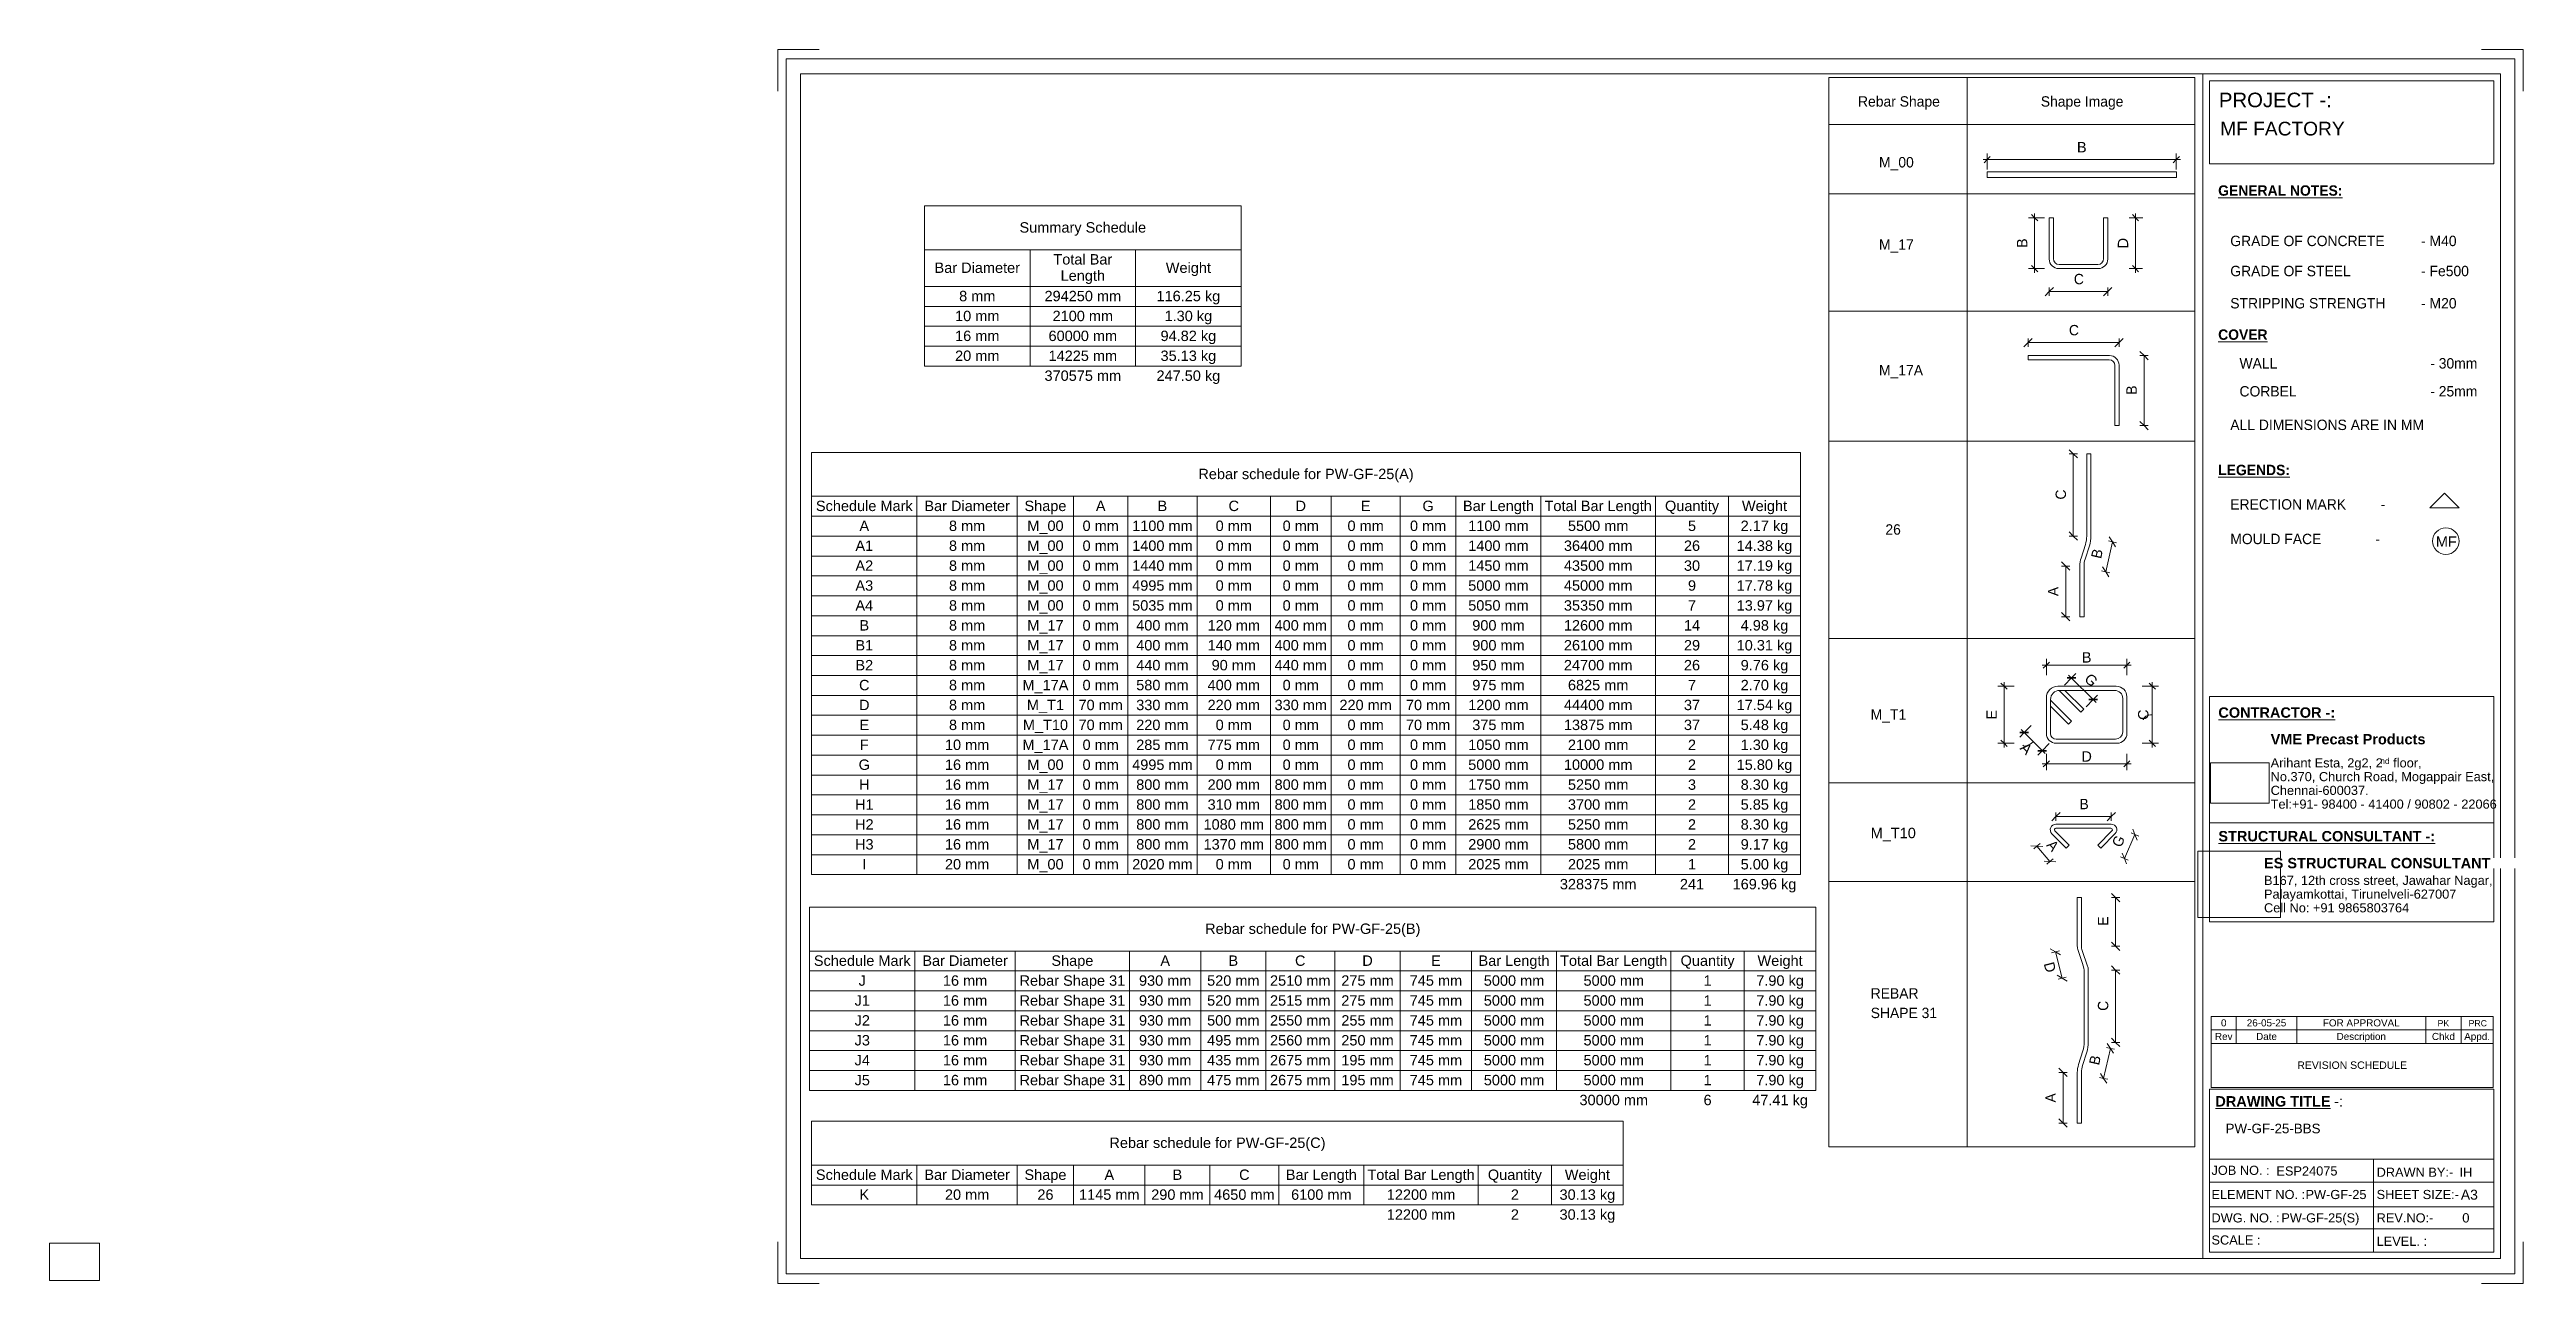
# Paper-space layout 'Layout1' of a CAD drawing. Header units: millimetres. Extents: x 0 to 596, y -1 to 296.
import ezdxf

# ---------------------------------------------------------------- set-up
doc = ezdxf.new("R2010")
doc.units = ezdxf.units.MM
for name, color, linetype, lineweight in [('A-ANNO-DIMS', 211, 'Continuous', 9), ('A-ANNO-DIMS-1', 211, 'Continuous', 9), ('A-DETL-MBND', 5, 'Continuous', 18), ('A-DETL-THIN', 151, 'Continuous', 18), ('G-ANNO-SCHD', 231, 'Continuous', 9), ('G-ANNO-TEXT', 231, 'Continuous', 9), ('G-ANNO-TTLB', 6, 'Continuous', 9), ('G-ANNO-TTLB-MEDM', 33, 'Continuous', 9), ('G-ANNO-TTLB-THIN', 151, 'Continuous', 9)]:
    doc.layers.add(name, color=color, linetype=linetype, lineweight=lineweight)
doc.styles.add('Arial', font='arial.ttf', dxfattribs={"height": 3.5})
doc.styles.add('Arial_1', font='arial.ttf', dxfattribs={"height": 2.2})
doc.styles.add('Arial_10', font='arial.ttf', dxfattribs={"height": 1.7})
doc.styles.add('Arial_2', font='arial.ttf', dxfattribs={"height": 2.4})
doc.styles.add('Arial_3', font='arial.ttf', dxfattribs={"height": 2.5})
doc.styles.add('Arial_4', font='arial.ttf', dxfattribs={"height": 1.42976})
doc.styles.add('Arial_5', font='arial.ttf', dxfattribs={"height": 2.25})
doc.styles.add('Arial_6', font='arial.ttf', dxfattribs={"height": 3.3})
doc.styles.add('Arial_7', font='arial.ttf', dxfattribs={"height": 2.3})
doc.styles.add('Arial_8', font='arial.ttf', dxfattribs={"height": 1.5})
doc.styles.add('Arial_9', font='arial.ttf', dxfattribs={"height": 1.8})
doc.styles.add('Arial_B', font='arialbd.ttf', dxfattribs={"height": 2.5})
doc.styles.add('Nirmala UI Semilight', font='NirmalaS.ttf', dxfattribs={"height": 2.5})
doc.styles.add('Nirmala UI Semilight_B', font='', dxfattribs={"height": 2.5})
doc.styles.get('Nirmala UI Semilight_B').set_extended_font_data('Nirmala UI Semilight', bold=True)
doc.dimstyles.new('Arrow_Filled_-_2_5_NI_UI', dxfattribs={"dimscale": 304.8, "dimtxt": 2.61841, "dimasz": 0.006562, "dimexe": 0.003281, "dimexo": 0.0625, "dimgap": 0.003281, "dimtad": 1, "dimdec": 4, "dimzin": 0, "dimdsep": 46, "dimtxsty": 'Nirmala UI Semilight', "dimblk1": 'OBLIQUE', "dimblk2": 'OBLIQUE', "dimsah": 1, "dimcen": 0.09, "dimazin": 0, "dimtfac": 1, "dimtdec": 4, "dimtix": 1, "dimtmove": 0, "dimatfit": 3, "dimfxl": 0.003281, "dimfxlon": 1, "dimtvp": 1, "dimtolj": 1, "dimtzin": 0, "dimarcsym": 2})
doc.dimstyles.new('Arrow_Filled_-_2_5_NI_UI_1', dxfattribs={"dimscale": 304.8, "dimtxt": 2.61841, "dimasz": 0.006562, "dimexe": 0.003281, "dimexo": 0.0625, "dimgap": 0.003281, "dimtad": 1, "dimdec": 4, "dimzin": 0, "dimdsep": 46, "dimtxsty": 'Nirmala UI Semilight', "dimblk1": 'OBLIQUE', "dimblk2": 'OBLIQUE', "dimsah": 1, "dimcen": 0.09, "dimazin": 0, "dimtfac": 1, "dimtdec": 4, "dimtix": 1, "dimtmove": 2, "dimatfit": 3, "dimfxl": 0.003281, "dimfxlon": 1, "dimtvp": 1, "dimtolj": 1, "dimtzin": 0, "dimarcsym": 2})
doc.dimstyles.new('Diagonal_-_2_5mm_Arial', dxfattribs={"dimscale": 304.8, "dimtxt": 2.550648, "dimasz": 0.004921, "dimexe": 0.004921, "dimexo": 0.0625, "dimgap": 0.003281, "dimtad": 1, "dimdec": 4, "dimzin": 0, "dimdsep": 46, "dimtxsty": 'Arial_3', "dimblk1": 'OBLIQUE', "dimblk2": 'OBLIQUE', "dimsah": 1, "dimcen": 0.09, "dimdle": 0.003281, "dimazin": 0, "dimtfac": 1, "dimtdec": 4, "dimtix": 1, "dimtmove": 0, "dimatfit": 3, "dimfxl": 0.007874, "dimfxlon": 1, "dimtvp": 1, "dimtolj": 1, "dimtzin": 0, "dimarcsym": 2})
doc.dimstyles.new('Diagonal_-_2_5mm_Arial_1', dxfattribs={"dimscale": 304.8, "dimtxt": 2.550648, "dimasz": 0.004921, "dimexe": 0.004921, "dimexo": 0.0625, "dimgap": 0.003281, "dimtad": 1, "dimdec": 4, "dimzin": 0, "dimdsep": 46, "dimtxsty": 'Arial_3', "dimblk1": 'OBLIQUE', "dimblk2": 'OBLIQUE', "dimsah": 1, "dimcen": 0.09, "dimdle": 0.003281, "dimazin": 0, "dimtfac": 1, "dimtdec": 4, "dimtix": 1, "dimtmove": 2, "dimatfit": 3, "dimfxl": 0.007874, "dimfxlon": 1, "dimtvp": 1, "dimtolj": 1, "dimtzin": 0, "dimarcsym": 2})
doc.dimstyles.new('Diagonal_-_2_5mm_Arial_2', dxfattribs={"dimscale": 304.8, "dimtxt": 2.550648, "dimasz": 0.004921, "dimexe": 0.004921, "dimexo": 0.004921, "dimgap": 0.003281, "dimtad": 1, "dimdec": 4, "dimzin": 0, "dimdsep": 46, "dimtxsty": 'Arial_3', "dimblk1": 'OBLIQUE', "dimblk2": 'OBLIQUE', "dimsah": 1, "dimcen": 0.09, "dimdle": 0.003281, "dimazin": 0, "dimtfac": 1, "dimtdec": 4, "dimtix": 1, "dimtmove": 0, "dimatfit": 3, "dimfxl": 1, "dimtvp": 1, "dimtfill": 1, "dimtolj": 1, "dimtzin": 0, "dimarcsym": 2})
doc.dimstyles.new('Diagonal_-_2_5mm_Arial_3', dxfattribs={"dimscale": 304.8, "dimtxt": 2.550648, "dimasz": 0.004921, "dimexe": 0.004921, "dimexo": 0.0625, "dimgap": 0.003281, "dimtad": 1, "dimdec": 4, "dimzin": 0, "dimdsep": 46, "dimtxsty": 'Arial_3', "dimblk1": 'OBLIQUE', "dimblk2": 'OBLIQUE', "dimsah": 1, "dimcen": 0.09, "dimdle": 0.003281, "dimazin": 0, "dimtfac": 1, "dimtdec": 4, "dimtix": 1, "dimtmove": 1, "dimatfit": 3, "dimfxl": 0.007874, "dimfxlon": 1, "dimtvp": 1, "dimtolj": 1, "dimtzin": 0, "dimarcsym": 2})
picture_1 = doc.add_image_def('image1.jpg', size_in_pixel=(996, 686))
picture_2 = doc.add_image_def('image2.jpg', size_in_pixel=(1600, 1280))

# ---------------------------------------------------------------- blocks, each defined once
blk = doc.blocks.new('ES-Landscape-A3 - ES-Landscape-A3-502445-PW-GF-25-BBS')
at = {"layer": 'G-ANNO-TTLB'}
for p, q in [((175.24, 296.27), (185.24, 296.27)), ((175.24, 296.27), (175.24, 286.27)), ((595.24, 296.27), (585.24, 296.27)), ((595.24, 296.27), (595.24, 286.27)), ((519.77, 140.54), (588.2, 140.54)), ((519.77, 86.33), (519.77, 140.54)), ((588.2, 86.33), (588.2, 140.54)), ((519.77, 110.14), (588.2, 110.14)), ((519.77, 6.78), (519.77, 46.03)), ((588.2, 6.78), (588.2, 46.03)), ((559.23, 29.2), (559.23, 6.78)), ((175.24, -0.73), (175.24, 9.27)), ((595.24, -0.73), (595.24, 9.27)), ((175.24, -0.73), (185.24, -0.73)), ((595.24, -0.73), (585.24, -0.73))]:
    blk.add_line(p, q, dxfattribs=at)
at = {"layer": 'G-ANNO-TTLB-MEDM'}
for p, q in [((180.73, 290.44), (180.73, 5.31)), ((180.73, 290.44), (589.79, 290.44)), ((518.17, 290.44), (518.17, 5.31)), ((519.77, 268.77), (519.77, 288.77)), ((519.77, 288.77), (588.2, 288.77)), ((588.2, 288.77), (588.2, 268.77)), ((589.79, 290.44), (589.79, 5.31)), ((588.2, 268.77), (519.77, 268.77)), ((519.77, 86.33), (588.2, 86.33)), ((519.77, 6.78), (588.2, 6.78)), ((180.73, 5.31), (589.79, 5.31))]:
    blk.add_line(p, q, dxfattribs=at)
at = {"layer": 'G-ANNO-TTLB-THIN'}
for p, q in [((177.29, 294.03), (177.29, 1.56)), ((593.23, 294.03), (177.29, 294.03)), ((593.23, 1.56), (593.23, 294.03)), ((519.77, 46.03), (588.2, 46.03)), ((519.77, 29.2), (588.2, 29.2)), ((519.77, 23.64), (588.2, 23.64)), ((519.77, 17.68), (588.2, 17.68)), ((519.77, 12.43), (588.2, 12.43)), ((177.29, 1.56), (593.23, 1.56))]:
    blk.add_line(p, q, dxfattribs=at)
at = {"layer": 'G-ANNO-TTLB', "insert": (534.5, 131.53), "char_height": 2.5, "width": 45.135, "attachment_point": 1, "style": 'Arial_B', "bg_fill": 3, "box_fill_scale": 0, "bg_fill_color": 256, "bg_fill_true_color": 3254780160, "bg_fill_transparency": 256}
blk.add_mtext('VME Precast Products', dxfattribs=at)
at = {"layer": 'G-ANNO-TTLB', "attachment_point": 1}
for s, insert, char_height, width, style in [('Arihant Esta, 2g2, 2', (534.5, 125.68), 2.2, 31.9873, 'Arial_1'), ('nd', (560.89, 125.72), 1.43, 2.7257, 'Arial_4'), (' floor,', (563.14, 125.68), 2.2, 9.1392, 'Arial_1'), ('No.370, Church Road, Mogappair East,', (534.5, 122.37), 2.2, 63.4135, 'Arial_1'), ('Tel:+91- 98400 - 41400 / 90802 - 22066 ', (534.5, 115.75), 2.2, 65.2574, 'Arial_1'), ('Chennai-600037.', (534.5, 119.06), 2.2, 27.6582, 'Arial_1'), ('Cell No: +91 9865803764', (532.9, 90.79), 2.2, 41.0464, 'Arial_1'), ('Palayamkottai, Tirunelveli-627007', (532.9, 94.09), 2.2, 54.4346, 'Arial_1'), ('JOB NO. :', (520.26, 27.61), 2.2, 16.5949, 'Arial_1'), ('DRAWN BY:-', (560, 27.14), 2.2, 21.7257, 'Arial_1'), ('ELEMENT NO. :', (520.26, 21.79), 2.2, 26.5359, 'Arial_1'), ('SHEET SIZE:-', (560, 21.79), 2.2, 23.2489, 'Arial_1'), ('DWG. NO. :', (520.26, 16.16), 2.2, 19.481, 'Arial_1'), ('REV.NO:-', (560, 16.16), 2.2, 16.0338, 'Arial_1'), ('SCALE :', (520.26, 10.84), 2.2, 13.8692, 'Arial_1'), ('LEVEL. :', (560, 10.53), 2.2, 14.3502, 'Arial_1')]:
    blk.add_mtext(s, dxfattribs=dict(at, insert=insert, char_height=char_height, width=width, style=style))
at = {"layer": 'G-ANNO-TTLB'}
image = blk.add_image(picture_1, insert=(520, 114.84), size_in_units=(14.11, 9.72), dxfattribs=at)
image.dxf.flags = 7
image = blk.add_image(picture_2, insert=(516.95, 87.39), size_in_units=(19.92, 15.93), dxfattribs=at)
image.dxf.flags = 7
at = {"layer": 'G-ANNO-TTLB', "attachment_point": 1, "bg_fill": 3, "box_fill_scale": 0, "bg_fill_color": 256, "bg_fill_true_color": 3254780160, "bg_fill_transparency": 256}
for s, insert, char_height, width, style in [('PROJECT -:', (522.05, 285.89), 3.5, 33.3502, 'Arial'), ('\\LCONTRACTOR -:', (521.92, 137.94), 2.5, 33.9114, 'Arial_B'), ('\\LSTRUCTURAL CONSULTANT -:', (521.92, 108.18), 2.5, 62.8523, 'Arial_B'), ('ES STRUCTURAL CONSULTANT', (532.9, 101.7), 2.5, 65.6582, 'Arial_B'), ('\\LDRAWING TITLE', (521.19, 44.36), 2.5, 33.4304, 'Arial_B'), ('A3', (580.27, 21.84), 2.4, 4.9705, 'Arial_2')]:
    blk.add_mtext(s, dxfattribs=dict(at, insert=insert, char_height=char_height, width=width, style=style))
at = {"layer": 'G-ANNO-TTLB', "insert": (532.9, 97.4), "char_height": 2.2, "width": 65.1772, "attachment_point": 1, "style": 'Arial_1'}
blk.add_mtext('B167, 12th cross street, Jawahar Nagar,', dxfattribs=at)
at = {"layer": 'G-ANNO-TTLB', "insert": (548.78, 44.36), "char_height": 2.5, "width": 1.2025, "attachment_point": 1, "style": 'Arial_B', "bg_fill": 3, "box_fill_scale": 0, "bg_fill_color": 256, "bg_fill_true_color": 3254780160, "bg_fill_transparency": 256}
blk.add_mtext('\\fArial|b1|i0|c0|p34|; ', dxfattribs=at)
at = {"layer": 'G-ANNO-TTLB', "insert": (549.77, 44.36), "char_height": 2.5, "width": 2.6456, "attachment_point": 1, "style": 'Arial_3', "bg_fill": 3, "box_fill_scale": 0, "bg_fill_color": 256, "bg_fill_true_color": 3254780160, "bg_fill_transparency": 256}
blk.add_mtext('-:', dxfattribs=at)
blk = doc.blocks.new('DIMBLOCK1-PW-GF-25-BBS')
at = {"layer": 'A-ANNO-DIMS-1'}
for p, q in [((465.28, 269.78), (512.8, 269.78)), ((466.28, 269.78), (466.28, 271.28)), ((466.28, 269.78), (466.28, 267.38)), ((511.8, 269.78), (511.8, 271.28)), ((511.8, 269.78), (511.8, 267.38))]:
    blk.add_line(p, q, dxfattribs=at)
at = {"layer": 'A-ANNO-DIMS-1', "lineweight": 35}
for p, q in [((466.28, 269.78), (465.53, 269.03)), ((466.28, 269.78), (467.03, 270.53)), ((511.8, 269.78), (511.05, 269.03)), ((511.8, 269.78), (512.55, 270.53))]:
    blk.add_line(p, q, dxfattribs=at)
at = {"layer": 'A-ANNO-DIMS-1', "color": 0, "insert": (487.89, 274.02), "char_height": 2.5, "width": 2.7782, "attachment_point": 1, "line_spacing_factor": 0.941778, "style": 'Arial_3'}
blk.add_mtext('B', dxfattribs=at)
blk = doc.blocks.new('_Oblique')
at = {"color": 0, "linetype": 'ByBlock', "lineweight": -2}
blk.add_line((-0.5, -0.5), (0.5, 0.5), dxfattribs=at)
blk = doc.blocks.new('DIMBLOCK2-PW-GF-25-BBS')
at = {"layer": 'A-ANNO-DIMS-1', "lineweight": 35}
for p, q in [((477.69, 255.79), (476.94, 256.54)), ((477.69, 255.79), (478.44, 255.04)), ((477.69, 243.54), (476.94, 244.29)), ((477.69, 243.54), (478.44, 242.79))]:
    blk.add_line(p, q, dxfattribs=at)
at = {"layer": 'A-ANNO-DIMS-1'}
for p, q in [((477.69, 242.54), (477.69, 256.79)), ((477.69, 255.79), (476.19, 255.79)), ((477.69, 255.79), (480.09, 255.79)), ((477.69, 243.54), (476.19, 243.54)), ((477.69, 243.54), (480.09, 243.54))]:
    blk.add_line(p, q, dxfattribs=at)
at = {"layer": 'A-ANNO-DIMS-1', "color": 0, "insert": (473.44, 248.5), "char_height": 2.5, "width": 2.7782, "attachment_point": 1, "rotation": 90, "line_spacing_factor": 0.941778, "style": 'Arial_3'}
blk.add_mtext('B', dxfattribs=at)
blk = doc.blocks.new('DIMBLOCK3-PW-GF-25-BBS')
at = {"layer": 'A-ANNO-DIMS-1', "lineweight": 35}
for p, q in [((501.97, 255.79), (501.22, 256.54)), ((501.97, 255.79), (502.72, 255.04)), ((501.97, 243.54), (501.22, 244.29)), ((501.97, 243.54), (502.72, 242.79))]:
    blk.add_line(p, q, dxfattribs=at)
at = {"layer": 'A-ANNO-DIMS-1'}
for p, q in [((501.97, 256.79), (501.97, 242.54)), ((501.97, 255.79), (500.47, 255.79)), ((501.97, 255.79), (503.77, 255.79)), ((501.97, 243.54), (500.47, 243.54)), ((501.97, 243.54), (503.66, 243.54))]:
    blk.add_line(p, q, dxfattribs=at)
at = {"layer": 'A-ANNO-DIMS-1', "color": 0, "insert": (497.72, 248.41), "char_height": 2.5, "width": 3.0137, "attachment_point": 1, "rotation": 90, "line_spacing_factor": 0.941778, "style": 'Arial_3', "bg_fill": 3, "box_fill_scale": 0, "bg_fill_color": 256, "bg_fill_true_color": 3254780160, "bg_fill_transparency": 256}
blk.add_mtext('D', dxfattribs=at)
blk = doc.blocks.new('DIMBLOCK4-PW-GF-25-BBS')
at = {"layer": 'A-ANNO-DIMS-1'}
for p, q in [((476.14, 225.72), (477.14, 226.72)), ((476.14, 225.72), (476.14, 226.72)), ((498.01, 225.72), (499.01, 226.72)), ((498.01, 225.72), (498.01, 226.72)), ((476.14, 225.72), (475.14, 224.72)), ((476.14, 225.72), (498.01, 225.72)), ((476.14, 225.72), (476.14, 224.72)), ((498.01, 225.72), (497.01, 224.72)), ((498.01, 225.72), (498.01, 224.72))]:
    blk.add_line(p, q, dxfattribs=at)
at = {"layer": 'A-ANNO-DIMS-1', "color": 0, "insert": (485.96, 229.98), "char_height": 2.5, "width": 2.6851, "attachment_point": 1, "line_spacing_factor": 1.142579, "style": 'Nirmala UI Semilight'}
blk.add_mtext('C', dxfattribs=at)
blk = doc.blocks.new('DIMBLOCK5-PW-GF-25-BBS')
at = {"layer": 'A-ANNO-DIMS-1'}
for p, q in [((504.04, 222.61), (503.04, 223.61)), ((504.04, 222.61), (503.04, 222.61)), ((504.04, 205.77), (504.04, 222.61)), ((504.04, 222.61), (505.04, 221.61)), ((504.04, 222.61), (505.04, 222.61)), ((504.04, 205.77), (503.04, 206.77)), ((504.04, 205.77), (503.04, 205.77)), ((504.04, 205.77), (505.04, 204.77)), ((504.04, 205.77), (505.04, 205.77))]:
    blk.add_line(p, q, dxfattribs=at)
at = {"layer": 'A-ANNO-DIMS-1', "color": 0, "insert": (499.78, 213.19), "char_height": 2.5, "width": 2.3994, "attachment_point": 1, "rotation": 90, "line_spacing_factor": 1.142579, "style": 'Nirmala UI Semilight'}
blk.add_mtext('B', dxfattribs=at)
blk = doc.blocks.new('DIMBLOCK6-PW-GF-25-BBS')
at = {"layer": 'A-ANNO-DIMS-1'}
for p, q in [((485.18, 171.95), (484.18, 172.95)), ((485.18, 171.95), (484.18, 171.95)), ((485.18, 159.74), (485.18, 171.95)), ((485.18, 171.95), (486.18, 170.95)), ((485.18, 171.95), (486.18, 171.95)), ((485.18, 159.74), (484.18, 160.74)), ((485.18, 159.74), (484.18, 159.74)), ((485.18, 159.74), (486.18, 158.74)), ((485.18, 159.74), (486.18, 159.74))]:
    blk.add_line(p, q, dxfattribs=at)
at = {"layer": 'A-ANNO-DIMS-1', "color": 0, "insert": (480.92, 164.71), "char_height": 2.5, "width": 2.7422, "attachment_point": 1, "rotation": 90, "line_spacing_factor": 1.142579, "style": 'Nirmala UI Semilight'}
blk.add_mtext('A', dxfattribs=at)
blk = doc.blocks.new('DIMBLOCK7-PW-GF-25-BBS')
at = {"layer": 'A-ANNO-DIMS-1'}
for p, q in [((496.44, 177.77), (495.68, 178.96)), ((494.8, 170.55), (496.44, 177.77)), ((496.44, 177.77), (495.46, 177.99)), ((496.44, 177.77), (497.19, 176.57)), ((496.44, 177.77), (497.41, 177.55)), ((494.8, 170.55), (493.83, 170.77)), ((494.8, 170.55), (494.05, 171.74)), ((494.8, 170.55), (495.56, 169.35)), ((494.8, 170.55), (495.78, 170.33))]:
    blk.add_line(p, q, dxfattribs=at)
at = {"layer": 'A-ANNO-DIMS-1', "color": 0, "insert": (491.24, 174.12), "char_height": 2.5, "width": 2.3994, "attachment_point": 1, "rotation": 77.23618, "line_spacing_factor": 1.142579, "style": 'Nirmala UI Semilight'}
blk.add_mtext('B', dxfattribs=at)
blk = doc.blocks.new('DIMBLOCK8-PW-GF-25-BBS')
at = {"layer": 'A-ANNO-DIMS-1'}
for p, q in [((487.01, 198.96), (486.01, 199.96)), ((487.01, 198.96), (486.01, 198.96)), ((487.01, 179.17), (487.01, 198.96)), ((487.01, 198.96), (488.01, 197.96)), ((487.01, 198.96), (488.01, 198.96)), ((487.01, 179.17), (486.01, 180.17)), ((487.01, 179.17), (486.01, 179.17)), ((487.01, 179.17), (488.01, 178.17)), ((487.01, 179.17), (488.01, 179.17))]:
    blk.add_line(p, q, dxfattribs=at)
at = {"layer": 'A-ANNO-DIMS-1', "color": 0, "insert": (482.75, 187.95), "char_height": 2.5, "width": 2.6851, "attachment_point": 1, "rotation": 90, "line_spacing_factor": 1.142579, "style": 'Nirmala UI Semilight'}
blk.add_mtext('C', dxfattribs=at)
blk = doc.blocks.new('DIMBLOCK9-PW-GF-25-BBS')
at = {"layer": 'A-ANNO-DIMS-1'}
for p, q in [((481.21, 238.01), (482.21, 239.01)), ((481.21, 238.01), (481.21, 239.01)), ((495.3, 238.01), (496.3, 239.01)), ((495.3, 238.01), (495.3, 239.01)), ((481.21, 238.01), (480.21, 237.01)), ((481.21, 238.01), (495.3, 238.01)), ((481.21, 238.01), (481.21, 237.01)), ((495.3, 238.01), (494.3, 237.01)), ((495.3, 238.01), (495.3, 237.01))]:
    blk.add_line(p, q, dxfattribs=at)
at = {"layer": 'A-ANNO-DIMS-1', "color": 0, "insert": (487.14, 242.27), "char_height": 2.5, "width": 2.6851, "attachment_point": 1, "line_spacing_factor": 1.142579, "style": 'Nirmala UI Semilight'}
blk.add_mtext('C', dxfattribs=at)
blk = doc.blocks.new('DIMBLOCK10-PW-GF-25-BBS')
at = {"layer": 'A-ANNO-DIMS-1'}
for p, q in [((480.53, 148.1), (480.53, 149.6)), ((499.9, 148.1), (499.9, 149.6)), ((479.53, 148.1), (500.9, 148.1)), ((480.53, 148.1), (480.53, 145.7)), ((499.9, 148.1), (499.9, 145.7))]:
    blk.add_line(p, q, dxfattribs=at)
at = {"layer": 'A-ANNO-DIMS-1', "lineweight": 35}
for p, q in [((480.53, 148.1), (479.78, 147.35)), ((480.53, 148.1), (481.28, 148.85)), ((499.9, 148.1), (499.15, 147.35)), ((499.9, 148.1), (500.65, 148.85))]:
    blk.add_line(p, q, dxfattribs=at)
at = {"layer": 'A-ANNO-DIMS-1', "color": 0, "insert": (489.06, 151.22), "char_height": 2.5, "width": 2.7782, "attachment_point": 1, "line_spacing_factor": 0.941778, "style": 'Arial_3'}
blk.add_mtext('B', dxfattribs=at)
blk = doc.blocks.new('DIMBLOCK11-PW-GF-25-BBS')
at = {"layer": 'A-ANNO-DIMS-1', "lineweight": 35}
for p, q in [((470.34, 143.03), (469.59, 143.78)), ((470.34, 143.03), (471.09, 142.28)), ((470.34, 129.28), (469.59, 130.03)), ((470.34, 129.28), (471.09, 128.53))]:
    blk.add_line(p, q, dxfattribs=at)
at = {"layer": 'A-ANNO-DIMS-1'}
for p, q in [((470.34, 128.28), (470.34, 144.03)), ((470.34, 143.03), (468.84, 143.03)), ((470.34, 143.03), (472.74, 143.03)), ((470.34, 129.28), (468.84, 129.28)), ((470.34, 129.28), (472.74, 129.28))]:
    blk.add_line(p, q, dxfattribs=at)
at = {"layer": 'A-ANNO-DIMS-1', "color": 0, "insert": (466.1, 135), "char_height": 2.5, "width": 2.7782, "attachment_point": 1, "rotation": 90, "line_spacing_factor": 0.941778, "style": 'Arial_3'}
blk.add_mtext('E', dxfattribs=at)
blk = doc.blocks.new('DIMBLOCK12-PW-GF-25-BBS')
at = {"layer": 'A-ANNO-DIMS-1'}
for p, q in [((480.53, 124.35), (480.53, 126.75)), ((499.9, 124.35), (499.9, 126.75)), ((479.53, 124.35), (500.9, 124.35)), ((480.53, 124.35), (480.53, 122.85)), ((499.9, 124.35), (499.9, 122.85))]:
    blk.add_line(p, q, dxfattribs=at)
at = {"layer": 'A-ANNO-DIMS-1', "lineweight": 35}
for p, q in [((480.53, 124.35), (479.78, 123.6)), ((480.53, 124.35), (481.28, 125.1)), ((499.9, 124.35), (499.15, 123.6)), ((499.9, 124.35), (500.65, 125.1))]:
    blk.add_line(p, q, dxfattribs=at)
at = {"layer": 'A-ANNO-DIMS-1', "color": 0, "insert": (488.96, 127.37), "char_height": 2.5, "width": 3.0137, "attachment_point": 1, "line_spacing_factor": 0.941778, "style": 'Arial_3'}
blk.add_mtext('D', dxfattribs=at)
blk = doc.blocks.new('DIMBLOCK13-PW-GF-25-BBS')
at = {"layer": 'A-ANNO-DIMS-1', "lineweight": 35}
for p, q in [((506.02, 143.03), (505.27, 143.78)), ((506.02, 143.03), (506.77, 142.28)), ((506.02, 129.28), (505.27, 130.03)), ((506.02, 129.28), (506.77, 128.53))]:
    blk.add_line(p, q, dxfattribs=at)
at = {"layer": 'A-ANNO-DIMS-1'}
for p, q in [((506.02, 144.03), (506.02, 128.28)), ((506.02, 143.03), (503.62, 143.03)), ((506.02, 143.03), (507.52, 143.03)), ((506.02, 129.28), (503.62, 129.28)), ((506.02, 129.28), (507.52, 129.28))]:
    blk.add_line(p, q, dxfattribs=at)
blk.add_ellipse((506.02, 134.9), major_axis=(2.15, 0), ratio=0.58469, start_param=1.570796, end_param=3.141593, dxfattribs=at)
at = {"layer": 'A-ANNO-DIMS-1', "color": 0, "insert": (502.59, 134.9), "char_height": 2.5, "width": 3.0137, "attachment_point": 1, "rotation": 90, "line_spacing_factor": 0.941778, "style": 'Arial_3'}
blk.add_mtext('C', dxfattribs=at)
blk = doc.blocks.new('DIMBLOCK14-PW-GF-25-BBS')
at = {"layer": 'A-ANNO-DIMS-1', "lineweight": 35}
for p, q in [((475.17, 131.86), (474.11, 131.86)), ((475.17, 131.86), (476.23, 131.86)), ((479.52, 127.51), (478.45, 127.51)), ((479.52, 127.51), (480.58, 127.51))]:
    blk.add_line(p, q, dxfattribs=at)
at = {"layer": 'A-ANNO-DIMS-1'}
for p, q in [((475.17, 131.86), (474.11, 130.8)), ((480.22, 126.8), (474.46, 132.57)), ((475.17, 131.86), (476.86, 133.56)), ((479.52, 127.51), (478.45, 126.45)), ((479.52, 127.51), (481.21, 129.21))]:
    blk.add_line(p, q, dxfattribs=at)
blk.add_ellipse((476.52, 130.5), major_axis=(1.68, 1.68), ratio=0.487907, start_param=3.141593, end_param=4.712389, dxfattribs=at)
at = {"layer": 'A-ANNO-DIMS-1', "color": 0, "insert": (475.75, 129.73), "char_height": 2.5, "width": 2.7782, "attachment_point": 1, "rotation": 315, "line_spacing_factor": 0.941778, "style": 'Arial_3'}
blk.add_mtext('A', dxfattribs=at)
blk = doc.blocks.new('DIMBLOCK15-PW-GF-25-BBS')
at = {"layer": 'A-ANNO-DIMS-1'}
for p, q in [((486.59, 145.01), (484.89, 143.31)), ((492.51, 139.09), (485.88, 145.72)), ((486.59, 145.01), (487.65, 146.07)), ((491.8, 139.8), (490.1, 138.1)), ((491.8, 139.8), (492.86, 140.86))]:
    blk.add_line(p, q, dxfattribs=at)
at = {"layer": 'A-ANNO-DIMS-1', "lineweight": 35}
for p, q in [((486.59, 145.01), (485.52, 145.01)), ((486.59, 145.01), (487.65, 145.01)), ((491.8, 139.8), (490.74, 139.8)), ((491.8, 139.8), (492.86, 139.8))]:
    blk.add_line(p, q, dxfattribs=at)
at = {"layer": 'A-ANNO-DIMS-1', "color": 0, "insert": (491.24, 146.36), "char_height": 2.5, "width": 3.2491, "attachment_point": 1, "rotation": 315, "line_spacing_factor": 0.941778, "style": 'Arial_3'}
blk.add_mtext('G', dxfattribs=at)
blk = doc.blocks.new('DIMBLOCK16-PW-GF-25-BBS')
at = {"layer": 'A-ANNO-DIMS-1'}
for p, q in [((482.83, 111.66), (481.83, 110.66)), ((482.83, 111.66), (483.83, 112.66)), ((482.83, 111.66), (482.83, 112.66)), ((482.83, 111.66), (496.15, 111.66)), ((482.83, 111.66), (482.83, 110.66)), ((496.15, 111.66), (495.15, 110.66)), ((496.15, 111.66), (497.15, 112.66)), ((496.15, 111.66), (496.15, 112.66)), ((496.15, 111.66), (496.15, 110.66))]:
    blk.add_line(p, q, dxfattribs=at)
at = {"layer": 'A-ANNO-DIMS-1', "color": 0, "insert": (488.49, 115.92), "char_height": 2.5, "width": 2.3994, "attachment_point": 1, "line_spacing_factor": 1.142579, "style": 'Nirmala UI Semilight'}
blk.add_mtext('B', dxfattribs=at)
blk = doc.blocks.new('DIMBLOCK17-PW-GF-25-BBS')
at = {"layer": 'A-ANNO-DIMS-1'}
for p, q in [((478.24, 104.52), (476.83, 104.62)), ((478.24, 104.52), (477.48, 103.87)), ((478.24, 104.52), (479, 105.17)), ((481.4, 100.84), (478.24, 104.52)), ((478.24, 104.52), (479.65, 104.41)), ((481.4, 100.84), (482.16, 101.49)), ((481.4, 100.84), (479.99, 100.94)), ((481.4, 100.84), (480.64, 100.18)), ((481.4, 100.84), (482.81, 100.73))]:
    blk.add_line(p, q, dxfattribs=at)
at = {"layer": 'A-ANNO-DIMS-1', "color": 0, "insert": (482.31, 106.32), "char_height": 2.5, "width": 2.7422, "attachment_point": 1, "rotation": 310.67704, "line_spacing_factor": 1.142579, "style": 'Nirmala UI Semilight'}
blk.add_mtext('A', dxfattribs=at)
blk = doc.blocks.new('DIMBLOCK18-PW-GF-25-BBS')
at = {"layer": 'A-ANNO-DIMS-1'}
for p, q in [((499.31, 101.56), (501.85, 107.31)), ((501.85, 107.31), (500.94, 107.72)), ((501.85, 107.31), (501.34, 108.63)), ((501.85, 107.31), (502.36, 106)), ((501.85, 107.31), (502.77, 106.91)), ((499.31, 101.56), (498.39, 101.96)), ((499.31, 101.56), (498.8, 102.88)), ((499.31, 101.56), (499.82, 100.24)), ((499.31, 101.56), (500.22, 101.15))]:
    blk.add_line(p, q, dxfattribs=at)
at = {"layer": 'A-ANNO-DIMS-1', "color": 0, "insert": (496.19, 105.05), "char_height": 2.5, "width": 2.9136, "attachment_point": 1, "rotation": 66.15853, "line_spacing_factor": 1.142579, "style": 'Nirmala UI Semilight'}
blk.add_mtext('G', dxfattribs=at)
blk = doc.blocks.new('DIMBLOCK19-PW-GF-25-BBS')
at = {"layer": 'A-ANNO-DIMS-1'}
for p, q in [((484.56, 50.08), (483.56, 51.08)), ((484.56, 50.08), (483.56, 50.08)), ((484.56, 37.87), (484.56, 50.08)), ((484.56, 50.08), (485.56, 49.08)), ((484.56, 50.08), (485.56, 50.08)), ((484.56, 37.87), (483.56, 38.87)), ((484.56, 37.87), (483.56, 37.87)), ((484.56, 37.87), (485.56, 36.87)), ((484.56, 37.87), (485.56, 37.87))]:
    blk.add_line(p, q, dxfattribs=at)
at = {"layer": 'A-ANNO-DIMS-1', "color": 0, "insert": (480.3, 42.83), "char_height": 2.5, "width": 2.7422, "attachment_point": 1, "rotation": 90, "line_spacing_factor": 1.142579, "style": 'Nirmala UI Semilight'}
blk.add_mtext('A', dxfattribs=at)
blk = doc.blocks.new('DIMBLOCK20-PW-GF-25-BBS')
at = {"layer": 'A-ANNO-DIMS-1'}
for p, q in [((494.31, 48.64), (495.95, 55.86)), ((495.95, 55.86), (494.97, 56.08)), ((495.95, 55.86), (495.19, 57.06)), ((495.95, 55.86), (496.7, 54.67)), ((495.95, 55.86), (496.92, 55.64)), ((494.31, 48.64), (493.34, 48.86)), ((494.31, 48.64), (493.56, 49.84)), ((494.31, 48.64), (495.07, 47.45)), ((494.31, 48.64), (495.29, 48.42))]:
    blk.add_line(p, q, dxfattribs=at)
at = {"layer": 'A-ANNO-DIMS-1', "color": 0, "insert": (490.75, 52.22), "char_height": 2.5, "width": 2.3994, "attachment_point": 1, "rotation": 77.23618, "line_spacing_factor": 1.142579, "style": 'Nirmala UI Semilight'}
blk.add_mtext('B', dxfattribs=at)
blk = doc.blocks.new('DIMBLOCK21-PW-GF-25-BBS')
at = {"layer": 'A-ANNO-DIMS-1'}
for p, q in [((497.19, 92.14), (496.19, 93.14)), ((497.19, 92.14), (496.19, 92.14)), ((497.19, 80.44), (497.19, 92.14)), ((497.19, 92.14), (498.19, 91.14)), ((497.19, 92.14), (498.19, 92.14)), ((497.19, 80.44), (496.19, 81.44)), ((497.19, 80.44), (496.19, 80.44)), ((497.19, 80.44), (498.19, 79.44)), ((497.19, 80.44), (498.19, 80.44))]:
    blk.add_line(p, q, dxfattribs=at)
at = {"layer": 'A-ANNO-DIMS-1', "color": 0, "insert": (492.93, 85.38), "char_height": 2.5, "width": 2.1709, "attachment_point": 1, "rotation": 90, "line_spacing_factor": 1.142579, "style": 'Nirmala UI Semilight'}
blk.add_mtext('E', dxfattribs=at)
blk = doc.blocks.new('DIMBLOCK22-PW-GF-25-BBS')
at = {"layer": 'A-ANNO-DIMS-1'}
for p, q in [((482.7, 79.08), (481.48, 79.8)), ((482.7, 79.08), (481.73, 78.83)), ((482.7, 79.08), (483.67, 79.33)), ((482.7, 79.08), (484.33, 72.74)), ((482.7, 79.08), (483.92, 78.36)), ((484.33, 72.74), (483.12, 73.45)), ((484.33, 72.74), (483.37, 72.49)), ((484.33, 72.74), (485.3, 72.98)), ((484.33, 72.74), (485.55, 72.02))]:
    blk.add_line(p, q, dxfattribs=at)
at = {"layer": 'A-ANNO-DIMS-1', "color": 0, "insert": (482.3, 76.87), "char_height": 2.5, "width": 2.9707, "attachment_point": 1, "rotation": 284.44914, "line_spacing_factor": 1.142579, "style": 'Nirmala UI Semilight'}
blk.add_mtext('D', dxfattribs=at)
blk = doc.blocks.new('DIMBLOCK23-PW-GF-25-BBS')
at = {"layer": 'A-ANNO-DIMS-1'}
for p, q in [((497.19, 74.72), (496.19, 75.72)), ((497.19, 74.72), (496.19, 74.72)), ((497.19, 74.72), (497.19, 57.3)), ((497.19, 74.72), (498.19, 73.72)), ((497.19, 74.72), (498.19, 74.72)), ((497.19, 57.3), (496.19, 58.3)), ((497.19, 57.3), (496.19, 57.3)), ((497.19, 57.3), (498.19, 56.3)), ((497.19, 57.3), (498.19, 57.3))]:
    blk.add_line(p, q, dxfattribs=at)
at = {"layer": 'A-ANNO-DIMS-1', "color": 0, "insert": (492.93, 64.89), "char_height": 2.5, "width": 2.6851, "attachment_point": 1, "rotation": 90, "line_spacing_factor": 1.142579, "style": 'Nirmala UI Semilight'}
blk.add_mtext('C', dxfattribs=at)

psp = doc.layouts.get("Layout1")

# ---------------------------------------------------------------- linework, layer by layer
at = {"layer": 'A-DETL-MBND'}
for p, q in [((428.16091, 278.20777), (516.25463, 278.20777)), ((466.28373, 266.80923), (511.80456, 266.80923)), ((466.28373, 266.80923), (466.28373, 265.50923)), ((466.28373, 265.50923), (511.80456, 265.50923)), ((511.80456, 266.80923), (511.80456, 265.50923)), ((428.16091, 154.4928), (516.25463, 154.4928)), ((428.16091, 119.74471), (516.25463, 119.74471)), ((485.29079, 104.0778), (481.86713, 107.50147)), ((485.9979, 104.78491), (482.58176, 108.20105)), ((482.83304, 109.83339), (496.15154, 109.83339)), ((482.84368, 108.83339), (496.05657, 108.83339)), ((492.90094, 104.78491), (496.31808, 108.20205)), ((497.09234, 107.5621), (493.60804, 104.0778)), ((485.29079, 104.0778), (485.9979, 104.78491)), ((492.90094, 104.78491), (493.60804, 104.0778)), ((428.16091, 95.99471), (516.25463, 95.99471)), ((488.1444, 79.44824), (489.24644, 76.26914)), ((489.14231, 79.45427), (490.44984, 75.68237))]:
    psp.add_line(p, q, dxfattribs=at)
for centre, radius, start, end in [((482.83304, 108.46738), 1.36601, 90, 225), ((482.84368, 108.46298), 0.37042, 90, 225), ((496.05657, 108.46356), 0.36983, 315, 90), ((496.15154, 108.5029), 1.33049, 315, 90), ((491.01453, 80.44317), 3.03768, 180, 199.11887516), ((491.97662, 80.43679), 2.99977, 180, 199.11887516), ((482.97464, 74.09502), 6.63794, 0, 19.11887516), ((487.66227, 74.71606), 2.9503, 0, 19.11887516)]:
    psp.add_arc(centre, radius, start, end, dxfattribs=at)
at = {"layer": 'A-DETL-THIN'}
for p, q in [((428.16091, 289.54004), (516.25463, 289.54004)), ((428.16091, 289.54004), (428.16091, 32.1392)), ((461.45463, 289.54004), (461.45463, 32.1392)), ((516.25463, 289.54004), (516.25463, 32.1392)), ((428.16091, 261.56464), (516.25463, 261.56464)), ((481.21346, 245.85019), (481.21346, 255.78727)), ((481.21346, 255.78727), (482.21346, 255.78727)), ((482.21346, 255.78727), (482.21346, 245.91358)), ((494.30407, 255.78727), (494.30407, 245.91358)), ((495.30407, 255.78727), (494.30407, 255.78727)), ((495.30407, 245.85019), (495.30407, 255.78727)), ((483.58977, 244.53727), (492.92776, 244.53727)), ((492.99115, 243.53727), (483.52639, 243.53727)), ((428.16091, 233.29004), (516.25463, 233.29004)), ((476.13907, 222.61202), (495.7038, 222.61202)), ((476.13907, 222.61202), (476.13907, 221.61202)), ((495.66183, 221.61202), (476.13907, 221.61202)), ((497.01407, 205.76657), (497.01407, 220.25978)), ((498.01407, 220.30176), (498.01407, 205.76657)), ((497.01407, 205.76657), (498.01407, 205.76657)), ((428.16091, 202.04004), (516.25463, 202.04004)), ((490.23758, 179.17312), (490.23758, 198.9608)), ((490.23758, 198.9608), (491.23758, 198.9608)), ((491.23758, 198.9608), (491.23758, 179.17312)), ((576.3195, 189.51411), (572.78396, 185.97858)), ((572.78396, 185.97858), (579.85503, 185.97858)), ((579.85503, 185.97858), (576.3195, 189.51411)), ((488.89788, 173.87906), (489.92616, 177.14631)), ((490.88004, 176.8461), (489.85176, 173.57886)), ((488.60185, 159.74471), (488.60185, 171.95231)), ((489.60185, 171.95231), (489.60185, 159.74471)), ((488.60185, 159.74471), (489.60185, 159.74471)), ((480.53313, 131.64267), (480.53313, 140.27892)), ((481.53313, 131.64841), (481.53313, 139.81121)), ((481.53313, 139.64122), (486.58952, 134.58482)), ((481.53313, 138.227), (485.88242, 133.87772)), ((483.28051, 143.0263), (497.35813, 143.0263)), ((483.59613, 142.02107), (488.81095, 136.80625)), ((483.74822, 142.0263), (496.9773, 142.0263)), ((485.00512, 142.0263), (489.51806, 137.51336)), ((488.81095, 136.80625), (489.51806, 137.51336)), ((498.90267, 140.10093), (498.90267, 132.02578)), ((499.90267, 140.48176), (499.90267, 131.64591)), ((485.88242, 133.87772), (486.58952, 134.58482)), ((497.53731, 129.28055), (482.89525, 129.28055)), ((497.15744, 130.28055), (482.90099, 130.28055)), ((487.97685, 92.1392), (487.97685, 80.44317)), ((487.97685, 92.1392), (488.97685, 92.1392)), ((488.97685, 80.43679), (488.97685, 92.1392)), ((489.61258, 57.29812), (489.61258, 74.09502)), ((490.61258, 74.71606), (490.61258, 57.29812)), ((488.27288, 52.00406), (489.30116, 55.27131)), ((490.25504, 54.9711), (489.22676, 51.70386)), ((487.97685, 37.86971), (487.97685, 50.07731)), ((488.97685, 50.07731), (488.97685, 37.86971)), ((487.97685, 37.86971), (488.97685, 37.86971)), ((428.16091, 32.1392), (516.25463, 32.1392))]:
    psp.add_line(p, q, dxfattribs=at)
psp.add_circle((576.66925, 177.95954), 3.20059, dxfattribs=at)
for centre, radius, start, end in [((483.52639, 245.85019), 2.31292, 180, 270), ((483.58977, 245.91358), 1.37631, 180, 270), ((492.92776, 245.91358), 1.37631, 270, 0), ((492.99115, 245.85019), 2.31292, 270, 0), ((495.66183, 220.25978), 1.35223, 0, 90), ((495.7038, 220.30176), 2.31026, 360, 90), ((483.4862, 179.17312), 6.75138, 342.52997212, 360), ((483.4862, 179.17312), 7.75138, 342.52997212, 0), ((495.01991, 171.95231), 6.41807, 162.52997212, 180), ((495.01991, 171.95231), 5.41807, 162.52997212, 180), ((483.28051, 140.27892), 2.74738, 90, 180), ((483.74822, 139.81121), 2.21509, 90, 180), ((496.9773, 140.10093), 1.92537, 360, 90), ((497.35813, 140.48176), 2.54454, 0, 90), ((482.89525, 131.64267), 2.36212, 180, 270), ((482.90099, 131.64841), 1.36786, 180, 270), ((497.15744, 132.02578), 1.74523, 270, 0), ((497.53731, 131.64591), 2.36536, 270, 0), ((482.8612, 57.29812), 6.75138, 342.52997212, 360), ((482.8612, 57.29812), 7.75138, 342.52997212, 0), ((494.39491, 50.07731), 6.41807, 162.52997212, 180), ((494.39491, 50.07731), 5.41807, 162.52997212, 180)]:
    psp.add_arc(centre, radius, start, end, dxfattribs=at)

# ---------------------------------------------------------------- viewports
at = {"layer": '0'}
psp.add_viewport(center=(6, 4.5), size=(12, 9), view_center_point=(6, 4.5), view_height=12, dxfattribs=at)

# ---------------------------------------------------------------- next in the draw order: block references
at = {"layer": 'G-ANNO-TTLB'}
psp.add_blockref('ES-Landscape-A3 - ES-Landscape-A3-502445-PW-GF-25-BBS', (0, 0), dxfattribs=at)

# ---------------------------------------------------------------- next in the draw order: linework, layer by layer
at = {"layer": 'A-DETL-THIN', "lineweight": 9}
for p, q in [((210.55507, 258.66251), (210.55507, 248.07918)), ((286.75507, 258.66251), (210.55507, 258.66251)), ((286.75507, 248.07918), (286.75507, 258.66251)), ((210.55507, 248.07918), (210.55507, 239.24559)), ((210.55507, 248.07918), (286.75507, 248.07918)), ((235.95507, 248.07918), (235.95507, 239.24559)), ((261.35507, 248.07918), (261.35507, 239.24559)), ((286.75507, 248.07918), (286.75507, 239.24559)), ((235.95507, 239.24559), (210.55507, 239.24559)), ((210.55507, 239.24559), (210.55507, 234.45379)), ((261.35507, 239.24559), (235.95507, 239.24559)), ((235.95507, 239.24559), (235.95507, 234.45379)), ((286.75507, 239.24559), (261.35507, 239.24559)), ((261.35507, 239.24559), (261.35507, 234.45379)), ((286.75507, 239.24559), (286.75507, 234.45379)), ((235.95507, 234.45379), (210.55507, 234.45379)), ((210.55507, 234.45379), (210.55507, 229.66199)), ((261.35507, 234.45379), (235.95507, 234.45379)), ((235.95507, 234.45379), (235.95507, 229.66199)), ((286.75507, 234.45379), (261.35507, 234.45379)), ((261.35507, 234.45379), (261.35507, 229.66199)), ((286.75507, 234.45379), (286.75507, 229.66199)), ((235.95507, 229.66199), (210.55507, 229.66199)), ((210.55507, 229.66199), (210.55507, 224.87019)), ((261.35507, 229.66199), (235.95507, 229.66199)), ((235.95507, 229.66199), (235.95507, 224.87019)), ((286.75507, 229.66199), (261.35507, 229.66199)), ((261.35507, 229.66199), (261.35507, 224.87019)), ((286.75507, 229.66199), (286.75507, 224.87019)), ((235.95507, 224.87019), (210.55507, 224.87019)), ((210.55507, 224.87019), (210.55507, 220.0784)), ((261.35507, 224.87019), (235.95507, 224.87019)), ((235.95507, 224.87019), (235.95507, 220.0784)), ((286.75507, 224.87019), (261.35507, 224.87019)), ((261.35507, 224.87019), (261.35507, 220.0784)), ((286.75507, 224.87019), (286.75507, 220.0784)), ((235.95507, 220.0784), (210.55507, 220.0784)), ((261.35507, 220.0784), (235.95507, 220.0784)), ((286.75507, 220.0784), (261.35507, 220.0784)), ((183.40189, 199.31797), (183.40189, 188.73464)), ((421.32655, 199.31797), (183.40189, 199.31797)), ((421.32655, 188.73464), (421.32655, 199.31797)), ((183.40189, 188.73464), (183.40189, 183.94284)), ((183.40189, 188.73464), (421.32655, 188.73464)), ((208.73567, 188.73464), (208.73567, 183.94284)), ((232.88774, 188.73464), (232.88774, 183.94284)), ((246.43742, 188.73464), (246.43742, 183.94284)), ((259.47468, 188.73464), (259.47468, 183.94284)), ((276.14343, 188.73464), (276.14343, 183.94284)), ((293.82766, 188.73464), (293.82766, 183.94284)), ((308.37974, 188.73464), (308.37974, 183.94284)), ((325.04849, 188.73464), (325.04849, 183.94284)), ((338.44746, 188.73464), (338.44746, 183.94284)), ((358.90832, 188.73464), (358.90832, 183.94284)), ((386.44419, 188.73464), (386.44419, 183.94284)), ((404.06463, 188.73464), (404.06463, 183.94284)), ((421.32655, 188.73464), (421.32655, 183.94284)), ((208.73567, 183.94284), (183.40189, 183.94284)), ((183.40189, 183.94284), (183.40189, 179.15104)), ((208.73567, 179.15104), (183.40189, 179.15104)), ((183.40189, 179.15104), (183.40189, 174.35925)), ((232.88774, 183.94284), (208.73567, 183.94284)), ((208.73567, 183.94284), (208.73567, 179.15104)), ((232.88774, 179.15104), (208.73567, 179.15104)), ((208.73567, 179.15104), (208.73567, 174.35925)), ((246.43742, 183.94284), (232.88774, 183.94284)), ((232.88774, 183.94284), (232.88774, 179.15104)), ((246.43742, 179.15104), (232.88774, 179.15104)), ((232.88774, 179.15104), (232.88774, 174.35925)), ((259.47468, 183.94284), (246.43742, 183.94284)), ((246.43742, 183.94284), (246.43742, 179.15104)), ((259.47468, 179.15104), (246.43742, 179.15104)), ((246.43742, 179.15104), (246.43742, 174.35925)), ((276.14343, 183.94284), (259.47468, 183.94284)), ((259.47468, 183.94284), (259.47468, 179.15104)), ((276.14343, 179.15104), (259.47468, 179.15104)), ((259.47468, 179.15104), (259.47468, 174.35925)), ((293.82766, 183.94284), (276.14343, 183.94284)), ((276.14343, 183.94284), (276.14343, 179.15104)), ((293.82766, 179.15104), (276.14343, 179.15104)), ((276.14343, 179.15104), (276.14343, 174.35925)), ((308.37974, 183.94284), (293.82766, 183.94284)), ((293.82766, 183.94284), (293.82766, 179.15104)), ((308.37974, 179.15104), (293.82766, 179.15104)), ((293.82766, 179.15104), (293.82766, 174.35925)), ((325.04849, 183.94284), (308.37974, 183.94284)), ((308.37974, 183.94284), (308.37974, 179.15104)), ((325.04849, 179.15104), (308.37974, 179.15104)), ((308.37974, 179.15104), (308.37974, 174.35925)), ((338.44746, 183.94284), (325.04849, 183.94284)), ((325.04849, 183.94284), (325.04849, 179.15104)), ((338.44746, 179.15104), (325.04849, 179.15104)), ((325.04849, 179.15104), (325.04849, 174.35925)), ((358.90832, 183.94284), (338.44746, 183.94284)), ((338.44746, 183.94284), (338.44746, 179.15104)), ((358.90832, 179.15104), (338.44746, 179.15104)), ((338.44746, 179.15104), (338.44746, 174.35925)), ((386.44419, 183.94284), (358.90832, 183.94284)), ((358.90832, 183.94284), (358.90832, 179.15104)), ((386.44419, 179.15104), (358.90832, 179.15104)), ((358.90832, 179.15104), (358.90832, 174.35925)), ((404.06463, 183.94284), (386.44419, 183.94284)), ((386.44419, 183.94284), (386.44419, 179.15104)), ((404.06463, 179.15104), (386.44419, 179.15104)), ((386.44419, 179.15104), (386.44419, 174.35925)), ((421.32655, 183.94284), (404.06463, 183.94284)), ((404.06463, 183.94284), (404.06463, 179.15104)), ((421.32655, 179.15104), (404.06463, 179.15104)), ((404.06463, 179.15104), (404.06463, 174.35925)), ((421.32655, 183.94284), (421.32655, 179.15104)), ((421.32655, 179.15104), (421.32655, 174.35925)), ((208.73567, 174.35925), (183.40189, 174.35925)), ((183.40189, 174.35925), (183.40189, 169.56745)), ((232.88774, 174.35925), (208.73567, 174.35925)), ((208.73567, 174.35925), (208.73567, 169.56745)), ((246.43742, 174.35925), (232.88774, 174.35925)), ((232.88774, 174.35925), (232.88774, 169.56745)), ((259.47468, 174.35925), (246.43742, 174.35925)), ((246.43742, 174.35925), (246.43742, 169.56745)), ((276.14343, 174.35925), (259.47468, 174.35925)), ((259.47468, 174.35925), (259.47468, 169.56745)), ((293.82766, 174.35925), (276.14343, 174.35925)), ((276.14343, 174.35925), (276.14343, 169.56745)), ((308.37974, 174.35925), (293.82766, 174.35925)), ((293.82766, 174.35925), (293.82766, 169.56745)), ((325.04849, 174.35925), (308.37974, 174.35925)), ((308.37974, 174.35925), (308.37974, 169.56745)), ((338.44746, 174.35925), (325.04849, 174.35925)), ((325.04849, 174.35925), (325.04849, 169.56745)), ((358.90832, 174.35925), (338.44746, 174.35925)), ((338.44746, 174.35925), (338.44746, 169.56745)), ((386.44419, 174.35925), (358.90832, 174.35925)), ((358.90832, 174.35925), (358.90832, 169.56745)), ((404.06463, 174.35925), (386.44419, 174.35925)), ((386.44419, 174.35925), (386.44419, 169.56745)), ((421.32655, 174.35925), (404.06463, 174.35925)), ((404.06463, 174.35925), (404.06463, 169.56745)), ((421.32655, 174.35925), (421.32655, 169.56745)), ((208.73567, 169.56745), (183.40189, 169.56745)), ((183.40189, 169.56745), (183.40189, 164.77565)), ((232.88774, 169.56745), (208.73567, 169.56745)), ((208.73567, 169.56745), (208.73567, 164.77565)), ((246.43742, 169.56745), (232.88774, 169.56745)), ((232.88774, 169.56745), (232.88774, 164.77565)), ((259.47468, 169.56745), (246.43742, 169.56745)), ((246.43742, 169.56745), (246.43742, 164.77565)), ((276.14343, 169.56745), (259.47468, 169.56745)), ((259.47468, 169.56745), (259.47468, 164.77565)), ((293.82766, 169.56745), (276.14343, 169.56745)), ((276.14343, 169.56745), (276.14343, 164.77565)), ((308.37974, 169.56745), (293.82766, 169.56745)), ((293.82766, 169.56745), (293.82766, 164.77565)), ((325.04849, 169.56745), (308.37974, 169.56745)), ((308.37974, 169.56745), (308.37974, 164.77565)), ((338.44746, 169.56745), (325.04849, 169.56745)), ((325.04849, 169.56745), (325.04849, 164.77565)), ((358.90832, 169.56745), (338.44746, 169.56745)), ((338.44746, 169.56745), (338.44746, 164.77565)), ((386.44419, 169.56745), (358.90832, 169.56745)), ((358.90832, 169.56745), (358.90832, 164.77565)), ((404.06463, 169.56745), (386.44419, 169.56745)), ((386.44419, 169.56745), (386.44419, 164.77565)), ((421.32655, 169.56745), (404.06463, 169.56745)), ((404.06463, 169.56745), (404.06463, 164.77565)), ((421.32655, 169.56745), (421.32655, 164.77565)), ((208.73567, 164.77565), (183.40189, 164.77565)), ((183.40189, 164.77565), (183.40189, 159.98386)), ((232.88774, 164.77565), (208.73567, 164.77565)), ((208.73567, 164.77565), (208.73567, 159.98386)), ((246.43742, 164.77565), (232.88774, 164.77565)), ((232.88774, 164.77565), (232.88774, 159.98386)), ((259.47468, 164.77565), (246.43742, 164.77565)), ((246.43742, 164.77565), (246.43742, 159.98386)), ((276.14343, 164.77565), (259.47468, 164.77565)), ((259.47468, 164.77565), (259.47468, 159.98386)), ((293.82766, 164.77565), (276.14343, 164.77565)), ((276.14343, 164.77565), (276.14343, 159.98386)), ((308.37974, 164.77565), (293.82766, 164.77565)), ((293.82766, 164.77565), (293.82766, 159.98386)), ((325.04849, 164.77565), (308.37974, 164.77565)), ((308.37974, 164.77565), (308.37974, 159.98386)), ((338.44746, 164.77565), (325.04849, 164.77565)), ((325.04849, 164.77565), (325.04849, 159.98386)), ((358.90832, 164.77565), (338.44746, 164.77565)), ((338.44746, 164.77565), (338.44746, 159.98386)), ((386.44419, 164.77565), (358.90832, 164.77565)), ((358.90832, 164.77565), (358.90832, 159.98386)), ((404.06463, 164.77565), (386.44419, 164.77565)), ((386.44419, 164.77565), (386.44419, 159.98386)), ((421.32655, 164.77565), (404.06463, 164.77565)), ((404.06463, 164.77565), (404.06463, 159.98386)), ((421.32655, 164.77565), (421.32655, 159.98386)), ((208.73567, 159.98386), (183.40189, 159.98386)), ((183.40189, 159.98386), (183.40189, 155.19206)), ((208.73567, 155.19206), (183.40189, 155.19206)), ((183.40189, 155.19206), (183.40189, 150.40026)), ((232.88774, 159.98386), (208.73567, 159.98386)), ((208.73567, 159.98386), (208.73567, 155.19206)), ((232.88774, 155.19206), (208.73567, 155.19206)), ((208.73567, 155.19206), (208.73567, 150.40026)), ((246.43742, 159.98386), (232.88774, 159.98386)), ((232.88774, 159.98386), (232.88774, 155.19206)), ((246.43742, 155.19206), (232.88774, 155.19206)), ((232.88774, 155.19206), (232.88774, 150.40026)), ((259.47468, 159.98386), (246.43742, 159.98386)), ((246.43742, 159.98386), (246.43742, 155.19206)), ((259.47468, 155.19206), (246.43742, 155.19206)), ((246.43742, 155.19206), (246.43742, 150.40026)), ((276.14343, 159.98386), (259.47468, 159.98386)), ((259.47468, 159.98386), (259.47468, 155.19206)), ((276.14343, 155.19206), (259.47468, 155.19206)), ((259.47468, 155.19206), (259.47468, 150.40026)), ((293.82766, 159.98386), (276.14343, 159.98386)), ((276.14343, 159.98386), (276.14343, 155.19206)), ((293.82766, 155.19206), (276.14343, 155.19206)), ((276.14343, 155.19206), (276.14343, 150.40026)), ((308.37974, 159.98386), (293.82766, 159.98386)), ((293.82766, 159.98386), (293.82766, 155.19206)), ((308.37974, 155.19206), (293.82766, 155.19206)), ((293.82766, 155.19206), (293.82766, 150.40026)), ((325.04849, 159.98386), (308.37974, 159.98386)), ((308.37974, 159.98386), (308.37974, 155.19206)), ((325.04849, 155.19206), (308.37974, 155.19206)), ((308.37974, 155.19206), (308.37974, 150.40026)), ((338.44746, 159.98386), (325.04849, 159.98386)), ((325.04849, 159.98386), (325.04849, 155.19206)), ((338.44746, 155.19206), (325.04849, 155.19206)), ((325.04849, 155.19206), (325.04849, 150.40026)), ((358.90832, 159.98386), (338.44746, 159.98386)), ((338.44746, 159.98386), (338.44746, 155.19206)), ((358.90832, 155.19206), (338.44746, 155.19206)), ((338.44746, 155.19206), (338.44746, 150.40026)), ((386.44419, 159.98386), (358.90832, 159.98386)), ((358.90832, 159.98386), (358.90832, 155.19206)), ((386.44419, 155.19206), (358.90832, 155.19206)), ((358.90832, 155.19206), (358.90832, 150.40026)), ((404.06463, 159.98386), (386.44419, 159.98386)), ((386.44419, 159.98386), (386.44419, 155.19206)), ((404.06463, 155.19206), (386.44419, 155.19206)), ((386.44419, 155.19206), (386.44419, 150.40026)), ((421.32655, 159.98386), (404.06463, 159.98386)), ((404.06463, 159.98386), (404.06463, 155.19206)), ((421.32655, 155.19206), (404.06463, 155.19206)), ((404.06463, 155.19206), (404.06463, 150.40026)), ((421.32655, 159.98386), (421.32655, 155.19206)), ((421.32655, 155.19206), (421.32655, 150.40026)), ((208.73567, 150.40026), (183.40189, 150.40026)), ((183.40189, 150.40026), (183.40189, 145.60847)), ((232.88774, 150.40026), (208.73567, 150.40026)), ((208.73567, 150.40026), (208.73567, 145.60847)), ((246.43742, 150.40026), (232.88774, 150.40026)), ((232.88774, 150.40026), (232.88774, 145.60847)), ((259.47468, 150.40026), (246.43742, 150.40026)), ((246.43742, 150.40026), (246.43742, 145.60847)), ((276.14343, 150.40026), (259.47468, 150.40026)), ((259.47468, 150.40026), (259.47468, 145.60847)), ((293.82766, 150.40026), (276.14343, 150.40026)), ((276.14343, 150.40026), (276.14343, 145.60847)), ((308.37974, 150.40026), (293.82766, 150.40026)), ((293.82766, 150.40026), (293.82766, 145.60847)), ((325.04849, 150.40026), (308.37974, 150.40026)), ((308.37974, 150.40026), (308.37974, 145.60847)), ((338.44746, 150.40026), (325.04849, 150.40026)), ((325.04849, 150.40026), (325.04849, 145.60847)), ((358.90832, 150.40026), (338.44746, 150.40026)), ((338.44746, 150.40026), (338.44746, 145.60847)), ((386.44419, 150.40026), (358.90832, 150.40026)), ((358.90832, 150.40026), (358.90832, 145.60847)), ((404.06463, 150.40026), (386.44419, 150.40026)), ((386.44419, 150.40026), (386.44419, 145.60847)), ((421.32655, 150.40026), (404.06463, 150.40026)), ((404.06463, 150.40026), (404.06463, 145.60847)), ((421.32655, 150.40026), (421.32655, 145.60847)), ((208.73567, 145.60847), (183.40189, 145.60847)), ((183.40189, 145.60847), (183.40189, 140.81667)), ((232.88774, 145.60847), (208.73567, 145.60847)), ((208.73567, 145.60847), (208.73567, 140.81667)), ((246.43742, 145.60847), (232.88774, 145.60847)), ((232.88774, 145.60847), (232.88774, 140.81667)), ((259.47468, 145.60847), (246.43742, 145.60847)), ((246.43742, 145.60847), (246.43742, 140.81667)), ((276.14343, 145.60847), (259.47468, 145.60847)), ((259.47468, 145.60847), (259.47468, 140.81667)), ((293.82766, 145.60847), (276.14343, 145.60847)), ((276.14343, 145.60847), (276.14343, 140.81667)), ((308.37974, 145.60847), (293.82766, 145.60847)), ((293.82766, 145.60847), (293.82766, 140.81667)), ((325.04849, 145.60847), (308.37974, 145.60847)), ((308.37974, 145.60847), (308.37974, 140.81667)), ((338.44746, 145.60847), (325.04849, 145.60847)), ((325.04849, 145.60847), (325.04849, 140.81667)), ((358.90832, 145.60847), (338.44746, 145.60847)), ((338.44746, 145.60847), (338.44746, 140.81667)), ((386.44419, 145.60847), (358.90832, 145.60847)), ((358.90832, 145.60847), (358.90832, 140.81667)), ((404.06463, 145.60847), (386.44419, 145.60847)), ((386.44419, 145.60847), (386.44419, 140.81667)), ((421.32655, 145.60847), (404.06463, 145.60847)), ((404.06463, 145.60847), (404.06463, 140.81667)), ((421.32655, 145.60847), (421.32655, 140.81667)), ((208.73567, 140.81667), (183.40189, 140.81667)), ((183.40189, 140.81667), (183.40189, 136.02487)), ((232.88774, 140.81667), (208.73567, 140.81667)), ((208.73567, 140.81667), (208.73567, 136.02487)), ((246.43742, 140.81667), (232.88774, 140.81667)), ((232.88774, 140.81667), (232.88774, 136.02487)), ((259.47468, 140.81667), (246.43742, 140.81667)), ((246.43742, 140.81667), (246.43742, 136.02487)), ((276.14343, 140.81667), (259.47468, 140.81667)), ((259.47468, 140.81667), (259.47468, 136.02487)), ((293.82766, 140.81667), (276.14343, 140.81667)), ((276.14343, 140.81667), (276.14343, 136.02487)), ((308.37974, 140.81667), (293.82766, 140.81667)), ((293.82766, 140.81667), (293.82766, 136.02487)), ((325.04849, 140.81667), (308.37974, 140.81667)), ((308.37974, 140.81667), (308.37974, 136.02487)), ((338.44746, 140.81667), (325.04849, 140.81667)), ((325.04849, 140.81667), (325.04849, 136.02487)), ((358.90832, 140.81667), (338.44746, 140.81667)), ((338.44746, 140.81667), (338.44746, 136.02487)), ((386.44419, 140.81667), (358.90832, 140.81667)), ((358.90832, 140.81667), (358.90832, 136.02487)), ((404.06463, 140.81667), (386.44419, 140.81667)), ((386.44419, 140.81667), (386.44419, 136.02487)), ((421.32655, 140.81667), (404.06463, 140.81667)), ((404.06463, 140.81667), (404.06463, 136.02487)), ((421.32655, 140.81667), (421.32655, 136.02487)), ((208.73567, 136.02487), (183.40189, 136.02487)), ((183.40189, 136.02487), (183.40189, 131.23308)), ((208.73567, 131.23308), (183.40189, 131.23308)), ((183.40189, 131.23308), (183.40189, 126.44128)), ((232.88774, 136.02487), (208.73567, 136.02487)), ((208.73567, 136.02487), (208.73567, 131.23308)), ((232.88774, 131.23308), (208.73567, 131.23308)), ((208.73567, 131.23308), (208.73567, 126.44128)), ((246.43742, 136.02487), (232.88774, 136.02487)), ((232.88774, 136.02487), (232.88774, 131.23308)), ((246.43742, 131.23308), (232.88774, 131.23308)), ((232.88774, 131.23308), (232.88774, 126.44128)), ((259.47468, 136.02487), (246.43742, 136.02487)), ((246.43742, 136.02487), (246.43742, 131.23308)), ((259.47468, 131.23308), (246.43742, 131.23308)), ((246.43742, 131.23308), (246.43742, 126.44128)), ((276.14343, 136.02487), (259.47468, 136.02487)), ((259.47468, 136.02487), (259.47468, 131.23308)), ((276.14343, 131.23308), (259.47468, 131.23308)), ((259.47468, 131.23308), (259.47468, 126.44128)), ((293.82766, 136.02487), (276.14343, 136.02487)), ((276.14343, 136.02487), (276.14343, 131.23308)), ((293.82766, 131.23308), (276.14343, 131.23308)), ((276.14343, 131.23308), (276.14343, 126.44128)), ((308.37974, 136.02487), (293.82766, 136.02487)), ((293.82766, 136.02487), (293.82766, 131.23308)), ((308.37974, 131.23308), (293.82766, 131.23308)), ((293.82766, 131.23308), (293.82766, 126.44128)), ((325.04849, 136.02487), (308.37974, 136.02487)), ((308.37974, 136.02487), (308.37974, 131.23308)), ((325.04849, 131.23308), (308.37974, 131.23308)), ((308.37974, 131.23308), (308.37974, 126.44128)), ((338.44746, 136.02487), (325.04849, 136.02487)), ((325.04849, 136.02487), (325.04849, 131.23308)), ((338.44746, 131.23308), (325.04849, 131.23308)), ((325.04849, 131.23308), (325.04849, 126.44128)), ((358.90832, 136.02487), (338.44746, 136.02487)), ((338.44746, 136.02487), (338.44746, 131.23308)), ((358.90832, 131.23308), (338.44746, 131.23308)), ((338.44746, 131.23308), (338.44746, 126.44128)), ((386.44419, 136.02487), (358.90832, 136.02487)), ((358.90832, 136.02487), (358.90832, 131.23308)), ((386.44419, 131.23308), (358.90832, 131.23308)), ((358.90832, 131.23308), (358.90832, 126.44128)), ((404.06463, 136.02487), (386.44419, 136.02487)), ((386.44419, 136.02487), (386.44419, 131.23308)), ((404.06463, 131.23308), (386.44419, 131.23308)), ((386.44419, 131.23308), (386.44419, 126.44128)), ((421.32655, 136.02487), (404.06463, 136.02487)), ((404.06463, 136.02487), (404.06463, 131.23308)), ((421.32655, 131.23308), (404.06463, 131.23308)), ((404.06463, 131.23308), (404.06463, 126.44128)), ((421.32655, 136.02487), (421.32655, 131.23308)), ((421.32655, 131.23308), (421.32655, 126.44128)), ((208.73567, 126.44128), (183.40189, 126.44128)), ((183.40189, 126.44128), (183.40189, 121.64948)), ((232.88774, 126.44128), (208.73567, 126.44128)), ((208.73567, 126.44128), (208.73567, 121.64948)), ((246.43742, 126.44128), (232.88774, 126.44128)), ((232.88774, 126.44128), (232.88774, 121.64948)), ((259.47468, 126.44128), (246.43742, 126.44128)), ((246.43742, 126.44128), (246.43742, 121.64948)), ((276.14343, 126.44128), (259.47468, 126.44128)), ((259.47468, 126.44128), (259.47468, 121.64948)), ((293.82766, 126.44128), (276.14343, 126.44128)), ((276.14343, 126.44128), (276.14343, 121.64948)), ((308.37974, 126.44128), (293.82766, 126.44128)), ((293.82766, 126.44128), (293.82766, 121.64948)), ((325.04849, 126.44128), (308.37974, 126.44128)), ((308.37974, 126.44128), (308.37974, 121.64948)), ((338.44746, 126.44128), (325.04849, 126.44128)), ((325.04849, 126.44128), (325.04849, 121.64948)), ((358.90832, 126.44128), (338.44746, 126.44128)), ((338.44746, 126.44128), (338.44746, 121.64948)), ((386.44419, 126.44128), (358.90832, 126.44128)), ((358.90832, 126.44128), (358.90832, 121.64948)), ((404.06463, 126.44128), (386.44419, 126.44128)), ((386.44419, 126.44128), (386.44419, 121.64948)), ((421.32655, 126.44128), (404.06463, 126.44128)), ((404.06463, 126.44128), (404.06463, 121.64948)), ((421.32655, 126.44128), (421.32655, 121.64948)), ((208.73567, 121.64948), (183.40189, 121.64948)), ((183.40189, 121.64948), (183.40189, 116.85769)), ((232.88774, 121.64948), (208.73567, 121.64948)), ((208.73567, 121.64948), (208.73567, 116.85769)), ((246.43742, 121.64948), (232.88774, 121.64948)), ((232.88774, 121.64948), (232.88774, 116.85769)), ((259.47468, 121.64948), (246.43742, 121.64948)), ((246.43742, 121.64948), (246.43742, 116.85769)), ((276.14343, 121.64948), (259.47468, 121.64948)), ((259.47468, 121.64948), (259.47468, 116.85769)), ((293.82766, 121.64948), (276.14343, 121.64948)), ((276.14343, 121.64948), (276.14343, 116.85769)), ((308.37974, 121.64948), (293.82766, 121.64948)), ((293.82766, 121.64948), (293.82766, 116.85769)), ((325.04849, 121.64948), (308.37974, 121.64948)), ((308.37974, 121.64948), (308.37974, 116.85769)), ((338.44746, 121.64948), (325.04849, 121.64948)), ((325.04849, 121.64948), (325.04849, 116.85769)), ((358.90832, 121.64948), (338.44746, 121.64948)), ((338.44746, 121.64948), (338.44746, 116.85769)), ((386.44419, 121.64948), (358.90832, 121.64948)), ((358.90832, 121.64948), (358.90832, 116.85769)), ((404.06463, 121.64948), (386.44419, 121.64948)), ((386.44419, 121.64948), (386.44419, 116.85769)), ((421.32655, 121.64948), (404.06463, 121.64948)), ((404.06463, 121.64948), (404.06463, 116.85769)), ((421.32655, 121.64948), (421.32655, 116.85769)), ((208.73567, 116.85769), (183.40189, 116.85769)), ((183.40189, 116.85769), (183.40189, 112.06589)), ((232.88774, 116.85769), (208.73567, 116.85769)), ((208.73567, 116.85769), (208.73567, 112.06589)), ((246.43742, 116.85769), (232.88774, 116.85769)), ((232.88774, 116.85769), (232.88774, 112.06589)), ((259.47468, 116.85769), (246.43742, 116.85769)), ((246.43742, 116.85769), (246.43742, 112.06589)), ((276.14343, 116.85769), (259.47468, 116.85769)), ((259.47468, 116.85769), (259.47468, 112.06589)), ((293.82766, 116.85769), (276.14343, 116.85769)), ((276.14343, 116.85769), (276.14343, 112.06589)), ((308.37974, 116.85769), (293.82766, 116.85769)), ((293.82766, 116.85769), (293.82766, 112.06589)), ((325.04849, 116.85769), (308.37974, 116.85769)), ((308.37974, 116.85769), (308.37974, 112.06589)), ((338.44746, 116.85769), (325.04849, 116.85769)), ((325.04849, 116.85769), (325.04849, 112.06589)), ((358.90832, 116.85769), (338.44746, 116.85769)), ((338.44746, 116.85769), (338.44746, 112.06589)), ((386.44419, 116.85769), (358.90832, 116.85769)), ((358.90832, 116.85769), (358.90832, 112.06589)), ((404.06463, 116.85769), (386.44419, 116.85769)), ((386.44419, 116.85769), (386.44419, 112.06589)), ((421.32655, 116.85769), (404.06463, 116.85769)), ((404.06463, 116.85769), (404.06463, 112.06589)), ((421.32655, 116.85769), (421.32655, 112.06589)), ((208.73567, 112.06589), (183.40189, 112.06589)), ((183.40189, 112.06589), (183.40189, 107.27409)), ((232.88774, 112.06589), (208.73567, 112.06589)), ((208.73567, 112.06589), (208.73567, 107.27409)), ((246.43742, 112.06589), (232.88774, 112.06589)), ((232.88774, 112.06589), (232.88774, 107.27409)), ((259.47468, 112.06589), (246.43742, 112.06589)), ((246.43742, 112.06589), (246.43742, 107.27409)), ((276.14343, 112.06589), (259.47468, 112.06589)), ((259.47468, 112.06589), (259.47468, 107.27409)), ((293.82766, 112.06589), (276.14343, 112.06589)), ((276.14343, 112.06589), (276.14343, 107.27409)), ((308.37974, 112.06589), (293.82766, 112.06589)), ((293.82766, 112.06589), (293.82766, 107.27409)), ((325.04849, 112.06589), (308.37974, 112.06589)), ((308.37974, 112.06589), (308.37974, 107.27409)), ((338.44746, 112.06589), (325.04849, 112.06589)), ((325.04849, 112.06589), (325.04849, 107.27409)), ((358.90832, 112.06589), (338.44746, 112.06589)), ((338.44746, 112.06589), (338.44746, 107.27409)), ((386.44419, 112.06589), (358.90832, 112.06589)), ((358.90832, 112.06589), (358.90832, 107.27409)), ((404.06463, 112.06589), (386.44419, 112.06589)), ((386.44419, 112.06589), (386.44419, 107.27409)), ((421.32655, 112.06589), (404.06463, 112.06589)), ((404.06463, 112.06589), (404.06463, 107.27409)), ((421.32655, 112.06589), (421.32655, 107.27409)), ((208.73567, 107.27409), (183.40189, 107.27409)), ((183.40189, 107.27409), (183.40189, 102.4823)), ((208.73567, 102.4823), (183.40189, 102.4823)), ((183.40189, 102.4823), (183.40189, 97.6905)), ((232.88774, 107.27409), (208.73567, 107.27409)), ((208.73567, 107.27409), (208.73567, 102.4823)), ((232.88774, 102.4823), (208.73567, 102.4823)), ((208.73567, 102.4823), (208.73567, 97.6905)), ((246.43742, 107.27409), (232.88774, 107.27409)), ((232.88774, 107.27409), (232.88774, 102.4823)), ((246.43742, 102.4823), (232.88774, 102.4823)), ((232.88774, 102.4823), (232.88774, 97.6905)), ((259.47468, 107.27409), (246.43742, 107.27409)), ((246.43742, 107.27409), (246.43742, 102.4823)), ((259.47468, 102.4823), (246.43742, 102.4823)), ((246.43742, 102.4823), (246.43742, 97.6905)), ((276.14343, 107.27409), (259.47468, 107.27409)), ((259.47468, 107.27409), (259.47468, 102.4823)), ((276.14343, 102.4823), (259.47468, 102.4823)), ((259.47468, 102.4823), (259.47468, 97.6905)), ((293.82766, 107.27409), (276.14343, 107.27409)), ((276.14343, 107.27409), (276.14343, 102.4823)), ((293.82766, 102.4823), (276.14343, 102.4823)), ((276.14343, 102.4823), (276.14343, 97.6905)), ((308.37974, 107.27409), (293.82766, 107.27409)), ((293.82766, 107.27409), (293.82766, 102.4823)), ((308.37974, 102.4823), (293.82766, 102.4823)), ((293.82766, 102.4823), (293.82766, 97.6905)), ((325.04849, 107.27409), (308.37974, 107.27409)), ((308.37974, 107.27409), (308.37974, 102.4823)), ((325.04849, 102.4823), (308.37974, 102.4823)), ((308.37974, 102.4823), (308.37974, 97.6905)), ((338.44746, 107.27409), (325.04849, 107.27409)), ((325.04849, 107.27409), (325.04849, 102.4823)), ((338.44746, 102.4823), (325.04849, 102.4823)), ((325.04849, 102.4823), (325.04849, 97.6905)), ((358.90832, 107.27409), (338.44746, 107.27409)), ((338.44746, 107.27409), (338.44746, 102.4823)), ((358.90832, 102.4823), (338.44746, 102.4823)), ((338.44746, 102.4823), (338.44746, 97.6905)), ((386.44419, 107.27409), (358.90832, 107.27409)), ((358.90832, 107.27409), (358.90832, 102.4823)), ((386.44419, 102.4823), (358.90832, 102.4823)), ((358.90832, 102.4823), (358.90832, 97.6905)), ((404.06463, 107.27409), (386.44419, 107.27409)), ((386.44419, 107.27409), (386.44419, 102.4823)), ((404.06463, 102.4823), (386.44419, 102.4823)), ((386.44419, 102.4823), (386.44419, 97.6905)), ((421.32655, 107.27409), (404.06463, 107.27409)), ((404.06463, 107.27409), (404.06463, 102.4823)), ((421.32655, 102.4823), (404.06463, 102.4823)), ((404.06463, 102.4823), (404.06463, 97.6905)), ((421.32655, 107.27409), (421.32655, 102.4823)), ((421.32655, 102.4823), (421.32655, 97.6905)), ((208.73567, 97.6905), (183.40189, 97.6905)), ((232.88774, 97.6905), (208.73567, 97.6905)), ((246.43742, 97.6905), (232.88774, 97.6905)), ((259.47468, 97.6905), (246.43742, 97.6905)), ((276.14343, 97.6905), (259.47468, 97.6905)), ((293.82766, 97.6905), (276.14343, 97.6905)), ((308.37974, 97.6905), (293.82766, 97.6905)), ((325.04849, 97.6905), (308.37974, 97.6905)), ((338.44746, 97.6905), (325.04849, 97.6905)), ((358.90832, 97.6905), (338.44746, 97.6905)), ((386.44419, 97.6905), (358.90832, 97.6905)), ((404.06463, 97.6905), (386.44419, 97.6905)), ((421.32655, 97.6905), (404.06463, 97.6905)), ((182.90941, 89.86226), (182.90941, 79.27892)), ((425.07655, 89.86226), (182.90941, 89.86226)), ((425.07655, 79.27892), (425.07655, 89.86226)), ((182.90941, 79.27892), (182.90941, 74.48713)), ((182.90941, 79.27892), (425.07655, 79.27892)), ((208.2432, 79.27892), (208.2432, 74.48713)), ((232.39527, 79.27892), (232.39527, 74.48713)), ((259.88976, 79.27892), (259.88976, 74.48713)), ((277.06698, 79.27892), (277.06698, 74.48713)), ((292.68095, 79.27892), (292.68095, 74.48713)), ((309.27766, 79.27892), (309.27766, 74.48713)), ((325.06303, 79.27892), (325.06303, 74.48713)), ((342.19746, 79.27892), (342.19746, 74.48713)), ((362.65832, 79.27892), (362.65832, 74.48713)), ((390.19419, 79.27892), (390.19419, 74.48713)), ((407.81463, 79.27892), (407.81463, 74.48713)), ((425.07655, 79.27892), (425.07655, 74.48713)), ((208.2432, 74.48713), (182.90941, 74.48713)), ((182.90941, 74.48713), (182.90941, 69.69533)), ((232.39527, 74.48713), (208.2432, 74.48713)), ((208.2432, 74.48713), (208.2432, 69.69533)), ((259.88976, 74.48713), (232.39527, 74.48713)), ((232.39527, 74.48713), (232.39527, 69.69533)), ((277.06698, 74.48713), (259.88976, 74.48713)), ((259.88976, 74.48713), (259.88976, 69.69533)), ((292.68095, 74.48713), (277.06698, 74.48713)), ((277.06698, 74.48713), (277.06698, 69.69533)), ((309.27766, 74.48713), (292.68095, 74.48713)), ((292.68095, 74.48713), (292.68095, 69.69533)), ((325.06303, 74.48713), (309.27766, 74.48713)), ((309.27766, 74.48713), (309.27766, 69.69533)), ((342.19746, 74.48713), (325.06303, 74.48713)), ((325.06303, 74.48713), (325.06303, 69.69533)), ((362.65832, 74.48713), (342.19746, 74.48713)), ((342.19746, 74.48713), (342.19746, 69.69533)), ((390.19419, 74.48713), (362.65832, 74.48713)), ((362.65832, 74.48713), (362.65832, 69.69533)), ((407.81463, 74.48713), (390.19419, 74.48713)), ((390.19419, 74.48713), (390.19419, 69.69533)), ((425.07655, 74.48713), (407.81463, 74.48713)), ((407.81463, 74.48713), (407.81463, 69.69533)), ((425.07655, 74.48713), (425.07655, 69.69533)), ((208.2432, 69.69533), (182.90941, 69.69533)), ((182.90941, 69.69533), (182.90941, 64.90353)), ((232.39527, 69.69533), (208.2432, 69.69533)), ((208.2432, 69.69533), (208.2432, 64.90353)), ((259.88976, 69.69533), (232.39527, 69.69533)), ((232.39527, 69.69533), (232.39527, 64.90353)), ((277.06698, 69.69533), (259.88976, 69.69533)), ((259.88976, 69.69533), (259.88976, 64.90353)), ((292.68095, 69.69533), (277.06698, 69.69533)), ((277.06698, 69.69533), (277.06698, 64.90353)), ((309.27766, 69.69533), (292.68095, 69.69533)), ((292.68095, 69.69533), (292.68095, 64.90353)), ((325.06303, 69.69533), (309.27766, 69.69533)), ((309.27766, 69.69533), (309.27766, 64.90353)), ((342.19746, 69.69533), (325.06303, 69.69533)), ((325.06303, 69.69533), (325.06303, 64.90353)), ((362.65832, 69.69533), (342.19746, 69.69533)), ((342.19746, 69.69533), (342.19746, 64.90353)), ((390.19419, 69.69533), (362.65832, 69.69533)), ((362.65832, 69.69533), (362.65832, 64.90353)), ((407.81463, 69.69533), (390.19419, 69.69533)), ((390.19419, 69.69533), (390.19419, 64.90353)), ((425.07655, 69.69533), (407.81463, 69.69533)), ((407.81463, 69.69533), (407.81463, 64.90353)), ((425.07655, 69.69533), (425.07655, 64.90353)), ((208.2432, 64.90353), (182.90941, 64.90353)), ((182.90941, 64.90353), (182.90941, 60.11174)), ((208.2432, 60.11174), (182.90941, 60.11174)), ((182.90941, 60.11174), (182.90941, 55.31994)), ((232.39527, 64.90353), (208.2432, 64.90353)), ((208.2432, 64.90353), (208.2432, 60.11174)), ((232.39527, 60.11174), (208.2432, 60.11174)), ((208.2432, 60.11174), (208.2432, 55.31994)), ((259.88976, 64.90353), (232.39527, 64.90353)), ((232.39527, 64.90353), (232.39527, 60.11174)), ((259.88976, 60.11174), (232.39527, 60.11174)), ((232.39527, 60.11174), (232.39527, 55.31994)), ((277.06698, 64.90353), (259.88976, 64.90353)), ((259.88976, 64.90353), (259.88976, 60.11174)), ((277.06698, 60.11174), (259.88976, 60.11174)), ((259.88976, 60.11174), (259.88976, 55.31994)), ((292.68095, 64.90353), (277.06698, 64.90353)), ((277.06698, 64.90353), (277.06698, 60.11174)), ((292.68095, 60.11174), (277.06698, 60.11174)), ((277.06698, 60.11174), (277.06698, 55.31994)), ((309.27766, 64.90353), (292.68095, 64.90353)), ((292.68095, 64.90353), (292.68095, 60.11174)), ((309.27766, 60.11174), (292.68095, 60.11174)), ((292.68095, 60.11174), (292.68095, 55.31994)), ((325.06303, 64.90353), (309.27766, 64.90353)), ((309.27766, 64.90353), (309.27766, 60.11174)), ((325.06303, 60.11174), (309.27766, 60.11174)), ((309.27766, 60.11174), (309.27766, 55.31994)), ((342.19746, 64.90353), (325.06303, 64.90353)), ((325.06303, 64.90353), (325.06303, 60.11174)), ((342.19746, 60.11174), (325.06303, 60.11174)), ((325.06303, 60.11174), (325.06303, 55.31994)), ((362.65832, 64.90353), (342.19746, 64.90353)), ((342.19746, 64.90353), (342.19746, 60.11174)), ((362.65832, 60.11174), (342.19746, 60.11174)), ((342.19746, 60.11174), (342.19746, 55.31994)), ((390.19419, 64.90353), (362.65832, 64.90353)), ((362.65832, 64.90353), (362.65832, 60.11174)), ((390.19419, 60.11174), (362.65832, 60.11174)), ((362.65832, 60.11174), (362.65832, 55.31994)), ((407.81463, 64.90353), (390.19419, 64.90353)), ((390.19419, 64.90353), (390.19419, 60.11174)), ((407.81463, 60.11174), (390.19419, 60.11174)), ((390.19419, 60.11174), (390.19419, 55.31994)), ((425.07655, 64.90353), (407.81463, 64.90353)), ((407.81463, 64.90353), (407.81463, 60.11174)), ((425.07655, 60.11174), (407.81463, 60.11174)), ((407.81463, 60.11174), (407.81463, 55.31994)), ((425.07655, 64.90353), (425.07655, 60.11174)), ((425.07655, 60.11174), (425.07655, 55.31994)), ((526.21236, 63.5595), (520.212, 63.5595)), ((520.212, 60.30108), (520.212, 63.5595)), ((526.21236, 60.30108), (520.212, 60.30108)), ((520.212, 57.04266), (520.212, 60.30108)), ((540.80716, 63.5595), (526.21236, 63.5595)), ((526.21236, 60.30108), (526.21236, 63.5595)), ((540.80716, 60.30108), (526.21236, 60.30108)), ((526.21236, 57.04266), (526.21236, 60.30108)), ((571.81157, 63.5595), (540.80716, 63.5595)), ((540.80716, 60.30108), (540.80716, 63.5595)), ((571.81157, 60.30108), (540.80716, 60.30108)), ((540.80716, 57.04266), (540.80716, 60.30108)), ((580.33932, 63.5595), (571.81157, 63.5595)), ((571.81157, 60.30108), (571.81157, 63.5595)), ((580.33932, 60.30108), (571.81157, 60.30108)), ((571.81157, 57.04266), (571.81157, 60.30108)), ((588.04125, 63.5595), (580.33932, 63.5595)), ((580.33932, 60.30108), (580.33932, 63.5595)), ((588.04125, 60.30108), (580.33932, 60.30108)), ((580.33932, 57.04266), (580.33932, 60.30108)), ((588.04125, 60.30108), (588.04125, 63.5595)), ((588.04125, 57.04266), (588.04125, 60.30108)), ((208.2432, 55.31994), (182.90941, 55.31994)), ((182.90941, 55.31994), (182.90941, 50.52814)), ((232.39527, 55.31994), (208.2432, 55.31994)), ((208.2432, 55.31994), (208.2432, 50.52814)), ((259.88976, 55.31994), (232.39527, 55.31994)), ((232.39527, 55.31994), (232.39527, 50.52814)), ((277.06698, 55.31994), (259.88976, 55.31994)), ((259.88976, 55.31994), (259.88976, 50.52814)), ((292.68095, 55.31994), (277.06698, 55.31994)), ((277.06698, 55.31994), (277.06698, 50.52814)), ((309.27766, 55.31994), (292.68095, 55.31994)), ((292.68095, 55.31994), (292.68095, 50.52814)), ((325.06303, 55.31994), (309.27766, 55.31994)), ((309.27766, 55.31994), (309.27766, 50.52814)), ((342.19746, 55.31994), (325.06303, 55.31994)), ((325.06303, 55.31994), (325.06303, 50.52814)), ((362.65832, 55.31994), (342.19746, 55.31994)), ((342.19746, 55.31994), (342.19746, 50.52814)), ((390.19419, 55.31994), (362.65832, 55.31994)), ((362.65832, 55.31994), (362.65832, 50.52814)), ((407.81463, 55.31994), (390.19419, 55.31994)), ((390.19419, 55.31994), (390.19419, 50.52814)), ((425.07655, 55.31994), (407.81463, 55.31994)), ((407.81463, 55.31994), (407.81463, 50.52814)), ((425.07655, 55.31994), (425.07655, 50.52814)), ((520.212, 57.04266), (520.212, 46.45933)), ((588.04125, 57.04266), (520.212, 57.04266)), ((588.04125, 46.45933), (588.04125, 57.04266)), ((208.2432, 50.52814), (182.90941, 50.52814)), ((182.90941, 50.52814), (182.90941, 45.73635)), ((232.39527, 50.52814), (208.2432, 50.52814)), ((208.2432, 50.52814), (208.2432, 45.73635)), ((259.88976, 50.52814), (232.39527, 50.52814)), ((232.39527, 50.52814), (232.39527, 45.73635)), ((277.06698, 50.52814), (259.88976, 50.52814)), ((259.88976, 50.52814), (259.88976, 45.73635)), ((292.68095, 50.52814), (277.06698, 50.52814)), ((277.06698, 50.52814), (277.06698, 45.73635)), ((309.27766, 50.52814), (292.68095, 50.52814)), ((292.68095, 50.52814), (292.68095, 45.73635)), ((325.06303, 50.52814), (309.27766, 50.52814)), ((309.27766, 50.52814), (309.27766, 45.73635)), ((342.19746, 50.52814), (325.06303, 50.52814)), ((325.06303, 50.52814), (325.06303, 45.73635)), ((362.65832, 50.52814), (342.19746, 50.52814)), ((342.19746, 50.52814), (342.19746, 45.73635)), ((390.19419, 50.52814), (362.65832, 50.52814)), ((362.65832, 50.52814), (362.65832, 45.73635)), ((407.81463, 50.52814), (390.19419, 50.52814)), ((390.19419, 50.52814), (390.19419, 45.73635)), ((425.07655, 50.52814), (407.81463, 50.52814)), ((407.81463, 50.52814), (407.81463, 45.73635)), ((425.07655, 50.52814), (425.07655, 45.73635)), ((208.2432, 45.73635), (182.90941, 45.73635)), ((232.39527, 45.73635), (208.2432, 45.73635)), ((259.88976, 45.73635), (232.39527, 45.73635)), ((277.06698, 45.73635), (259.88976, 45.73635)), ((292.68095, 45.73635), (277.06698, 45.73635)), ((309.27766, 45.73635), (292.68095, 45.73635)), ((325.06303, 45.73635), (309.27766, 45.73635)), ((342.19746, 45.73635), (325.06303, 45.73635)), ((362.65832, 45.73635), (342.19746, 45.73635)), ((390.19419, 45.73635), (362.65832, 45.73635)), ((407.81463, 45.73635), (390.19419, 45.73635)), ((425.07655, 45.73635), (407.81463, 45.73635)), ((520.212, 46.45933), (588.04125, 46.45933)), ((183.40189, 38.33881), (183.40189, 27.75547)), ((378.70441, 38.33881), (183.40189, 38.33881)), ((378.70441, 27.75547), (378.70441, 38.33881)), ((183.40189, 27.75547), (183.40189, 22.96368)), ((183.40189, 27.75547), (378.70441, 27.75547)), ((208.73567, 27.75547), (208.73567, 22.96368)), ((232.88774, 27.75547), (232.88774, 22.96368)), ((246.43742, 27.75547), (246.43742, 22.96368)), ((263.61464, 27.75547), (263.61464, 22.96368)), ((279.22861, 27.75547), (279.22861, 22.96368)), ((295.82532, 27.75547), (295.82532, 22.96368)), ((316.28618, 27.75547), (316.28618, 22.96368)), ((343.82205, 27.75547), (343.82205, 22.96368)), ((361.44249, 27.75547), (361.44249, 22.96368)), ((378.70441, 27.75547), (378.70441, 22.96368)), ((208.73567, 22.96368), (183.40189, 22.96368)), ((183.40189, 22.96368), (183.40189, 18.17188)), ((208.73567, 18.17188), (183.40189, 18.17188)), ((232.88774, 22.96368), (208.73567, 22.96368)), ((208.73567, 22.96368), (208.73567, 18.17188)), ((232.88774, 18.17188), (208.73567, 18.17188)), ((246.43742, 22.96368), (232.88774, 22.96368)), ((232.88774, 22.96368), (232.88774, 18.17188)), ((246.43742, 18.17188), (232.88774, 18.17188)), ((263.61464, 22.96368), (246.43742, 22.96368)), ((246.43742, 22.96368), (246.43742, 18.17188)), ((263.61464, 18.17188), (246.43742, 18.17188)), ((279.22861, 22.96368), (263.61464, 22.96368)), ((263.61464, 22.96368), (263.61464, 18.17188)), ((279.22861, 18.17188), (263.61464, 18.17188)), ((295.82532, 22.96368), (279.22861, 22.96368)), ((279.22861, 22.96368), (279.22861, 18.17188)), ((295.82532, 18.17188), (279.22861, 18.17188)), ((316.28618, 22.96368), (295.82532, 22.96368)), ((295.82532, 22.96368), (295.82532, 18.17188)), ((316.28618, 18.17188), (295.82532, 18.17188)), ((343.82205, 22.96368), (316.28618, 22.96368)), ((316.28618, 22.96368), (316.28618, 18.17188)), ((343.82205, 18.17188), (316.28618, 18.17188)), ((361.44249, 22.96368), (343.82205, 22.96368)), ((343.82205, 22.96368), (343.82205, 18.17188)), ((361.44249, 18.17188), (343.82205, 18.17188)), ((378.70441, 22.96368), (361.44249, 22.96368)), ((361.44249, 22.96368), (361.44249, 18.17188)), ((378.70441, 18.17188), (361.44249, 18.17188)), ((378.70441, 22.96368), (378.70441, 18.17188))]:
    psp.add_line(p, q, dxfattribs=at)

# ---------------------------------------------------------------- next in the draw order: texts
at = {"layer": 'G-ANNO-SCHD', "attachment_point": 2, "line_spacing_factor": 0.941778}
for s, insert, char_height, width, style in [('Summary Schedule', (248.65507, 254.71324), 2.5, 36.3005322, 'Arial_3'), ('Bar Diameter', (223.25507, 245.00478), 2.5, 24.5472402, 'Arial_3'), ('Total Bar\\PLength', (248.65507, 247.02568), 2.5, 16.9259649, 'Arial_3'), ('Weight', (274.05507, 245.00478), 2.5, 12.9775933, 'Arial_3'), ('10 mm', (223.25507, 233.40029), 2.5, 12.7327331, 'Arial_3'), ('8 mm', (223.25507, 238.19208), 2.5, 10.4065607, 'Arial_3'), ('294250 mm', (248.65507, 238.19208), 2.5, 22.0374226, 'Arial_3'), ('2100 mm', (248.65507, 233.40029), 2.5, 17.3850778, 'Arial_3'), ('116.25 kg', (274.05507, 238.19208), 2.5, 18.3645188, 'Arial_3'), ('1.30 kg', (274.05507, 233.40029), 2.5, 13.7121741, 'Arial_3'), ('16 mm', (223.25507, 228.60849), 2.5, 12.7327331, 'Arial_3'), ('60000 mm', (248.65507, 228.60849), 2.5, 19.7112502, 'Arial_3'), ('94.82 kg', (274.05507, 228.60849), 2.5, 16.0383464, 'Arial_3'), ('20 mm', (223.25507, 223.81669), 2.5, 12.7327331, 'Arial_3'), ('14225 mm', (248.65507, 223.81669), 2.5, 19.7112502, 'Arial_3'), ('35.13 kg', (274.05507, 223.81669), 2.5, 16.0383464, 'Arial_3'), ('370575 mm', (248.65507, 219.0249), 2.5, 22.0374226, 'Arial_3'), ('247.50 kg', (274.05507, 219.0249), 2.5, 18.3645188, 'Arial_3'), ('Rebar schedule for PW-GF-25(A)', (302.36422, 195.3687), 2.5, 61.8578209, 'Arial_3'), ('Schedule Mark', (196.06878, 187.68114), 2.5, 27.822246, 'Arial_3'), ('Bar Diameter', (220.81171, 187.68114), 2.5, 24.5472402, 'Arial_3'), ('Shape', (239.66258, 187.68114), 2.5, 12.0899749, 'Arial_3'), ('A', (252.95605, 187.68114), 2.5, 2.7852854, 'Arial_3'), ('B', (267.80905, 187.68114), 2.5, 2.7852854, 'Arial_3'), ('C', (284.98554, 187.68114), 2.5, 2.9995381, 'Arial_3'), ('D', (301.1037, 187.68114), 2.5, 2.9995381, 'Arial_3'), ('E', (316.71412, 187.68114), 2.5, 2.7852854, 'Arial_3'), ('G', (331.74798, 187.68114), 2.5, 3.2443983, 'Arial_3'), ('Bar Length', (348.67789, 187.68114), 2.5, 20.445831, 'Arial_3'), ('Total Bar Length', (372.67626, 187.68114), 2.5, 30.8829992, 'Arial_3'), ('Quantity', (395.25441, 187.68114), 2.5, 15.4568033, 'Arial_3'), ('Weight', (412.69559, 187.68114), 2.5, 12.9775933, 'Arial_3'), ('A', (196.06878, 182.88934), 2.5, 2.7852854, 'Arial_3'), ('8 mm', (220.81171, 182.88934), 2.5, 10.4065607, 'Arial_3'), ('M_00', (239.66258, 182.88934), 2.5, 10.4371682, 'Arial_3'), ('0 mm', (252.95605, 182.88934), 2.5, 10.4065607, 'Arial_3'), ('1100 mm', (267.80905, 182.88934), 2.5, 17.3850778, 'Arial_3'), ('0 mm', (284.98554, 182.88934), 2.5, 10.4065607, 'Arial_3'), ('0 mm', (301.1037, 182.88934), 2.5, 10.4065607, 'Arial_3'), ('0 mm', (316.71412, 182.88934), 2.5, 10.4065607, 'Arial_3'), ('0 mm', (331.74798, 182.88934), 2.5, 10.4065607, 'Arial_3'), ('1100 mm', (348.67789, 182.88934), 2.5, 17.3850778, 'Arial_3'), ('5500 mm', (372.67626, 182.88934), 2.5, 17.3850778, 'Arial_3'), ('5', (395.25441, 182.88934), 2.5, 2.3261724, 'Arial_3'), ('2.17 kg', (412.69559, 182.88934), 2.5, 13.7121741, 'Arial_3'), ('A1', (196.06878, 178.09754), 2.5, 5.1114577, 'Arial_3'), ('A2', (196.06878, 173.30575), 2.5, 5.1114577, 'Arial_3'), ('8 mm', (220.81171, 178.09754), 2.5, 10.4065607, 'Arial_3'), ('8 mm', (220.81171, 173.30575), 2.5, 10.4065607, 'Arial_3'), ('M_00', (239.66258, 178.09754), 2.5, 10.4371682, 'Arial_3'), ('M_00', (239.66258, 173.30575), 2.5, 10.4371682, 'Arial_3'), ('0 mm', (252.95605, 178.09754), 2.5, 10.4065607, 'Arial_3'), ('0 mm', (252.95605, 173.30575), 2.5, 10.4065607, 'Arial_3'), ('1400 mm', (267.80905, 178.09754), 2.5, 17.3850778, 'Arial_3'), ('1440 mm', (267.80905, 173.30575), 2.5, 17.3850778, 'Arial_3'), ('0 mm', (284.98554, 178.09754), 2.5, 10.4065607, 'Arial_3'), ('0 mm', (284.98554, 173.30575), 2.5, 10.4065607, 'Arial_3'), ('0 mm', (301.1037, 178.09754), 2.5, 10.4065607, 'Arial_3'), ('0 mm', (301.1037, 173.30575), 2.5, 10.4065607, 'Arial_3'), ('0 mm', (316.71412, 178.09754), 2.5, 10.4065607, 'Arial_3'), ('0 mm', (316.71412, 173.30575), 2.5, 10.4065607, 'Arial_3'), ('0 mm', (331.74798, 178.09754), 2.5, 10.4065607, 'Arial_3'), ('0 mm', (331.74798, 173.30575), 2.5, 10.4065607, 'Arial_3'), ('1400 mm', (348.67789, 178.09754), 2.5, 17.3850778, 'Arial_3'), ('1450 mm', (348.67789, 173.30575), 2.5, 17.3850778, 'Arial_3'), ('43500 mm', (372.67626, 173.30575), 2.5, 19.7112502, 'Arial_3'), ('36400 mm', (372.67626, 178.09754), 2.5, 19.7112502, 'Arial_3'), ('30', (395.25441, 173.30575), 2.5, 4.6523448, 'Arial_3'), ('26', (395.25441, 178.09754), 2.5, 4.6523448, 'Arial_3'), ('14.38 kg', (412.69559, 178.09754), 2.5, 16.0383464, 'Arial_3'), ('17.19 kg', (412.69559, 173.30575), 2.5, 16.0383464, 'Arial_3'), ('A3', (196.06878, 168.51395), 2.5, 5.1114577, 'Arial_3'), ('8 mm', (220.81171, 168.51395), 2.5, 10.4065607, 'Arial_3'), ('M_00', (239.66258, 168.51395), 2.5, 10.4371682, 'Arial_3'), ('0 mm', (252.95605, 168.51395), 2.5, 10.4065607, 'Arial_3'), ('4995 mm', (267.80905, 168.51395), 2.5, 17.3850778, 'Arial_3'), ('0 mm', (284.98554, 168.51395), 2.5, 10.4065607, 'Arial_3'), ('0 mm', (301.1037, 168.51395), 2.5, 10.4065607, 'Arial_3'), ('0 mm', (316.71412, 168.51395), 2.5, 10.4065607, 'Arial_3'), ('0 mm', (331.74798, 168.51395), 2.5, 10.4065607, 'Arial_3'), ('5000 mm', (348.67789, 168.51395), 2.5, 17.3850778, 'Arial_3'), ('45000 mm', (372.67626, 168.51395), 2.5, 19.7112502, 'Arial_3'), ('9', (395.25441, 168.51395), 2.5, 2.3261724, 'Arial_3'), ('17.78 kg', (412.69559, 168.51395), 2.5, 16.0383464, 'Arial_3'), ('A4', (196.06878, 163.72215), 2.5, 5.1114577, 'Arial_3'), ('8 mm', (220.81171, 163.72215), 2.5, 10.4065607, 'Arial_3'), ('M_00', (239.66258, 163.72215), 2.5, 10.4371682, 'Arial_3'), ('0 mm', (252.95605, 163.72215), 2.5, 10.4065607, 'Arial_3'), ('5035 mm', (267.80905, 163.72215), 2.5, 17.3850778, 'Arial_3'), ('0 mm', (284.98554, 163.72215), 2.5, 10.4065607, 'Arial_3'), ('0 mm', (301.1037, 163.72215), 2.5, 10.4065607, 'Arial_3'), ('0 mm', (316.71412, 163.72215), 2.5, 10.4065607, 'Arial_3'), ('0 mm', (331.74798, 163.72215), 2.5, 10.4065607, 'Arial_3'), ('5050 mm', (348.67789, 163.72215), 2.5, 17.3850778, 'Arial_3'), ('35350 mm', (372.67626, 163.72215), 2.5, 19.7112502, 'Arial_3'), ('7', (395.25441, 163.72215), 2.5, 2.3261724, 'Arial_3'), ('13.97 kg', (412.69559, 163.72215), 2.5, 16.0383464, 'Arial_3'), ('B', (196.06878, 158.93036), 2.5, 2.7852854, 'Arial_3'), ('8 mm', (220.81171, 158.93036), 2.5, 10.4065607, 'Arial_3'), ('M_17', (239.66258, 158.93036), 2.5, 10.4371682, 'Arial_3'), ('0 mm', (252.95605, 158.93036), 2.5, 10.4065607, 'Arial_3'), ('400 mm', (267.80905, 158.93036), 2.5, 15.0589054, 'Arial_3'), ('120 mm', (284.98554, 158.93036), 2.5, 15.0589054, 'Arial_3'), ('400 mm', (301.1037, 158.93036), 2.5, 15.0589054, 'Arial_3'), ('0 mm', (316.71412, 158.93036), 2.5, 10.4065607, 'Arial_3'), ('0 mm', (331.74798, 158.93036), 2.5, 10.4065607, 'Arial_3'), ('900 mm', (348.67789, 158.93036), 2.5, 15.0589054, 'Arial_3'), ('12600 mm', (372.67626, 158.93036), 2.5, 19.7112502, 'Arial_3'), ('14', (395.25441, 158.93036), 2.5, 4.6523448, 'Arial_3'), ('4.98 kg', (412.69559, 158.93036), 2.5, 13.7121741, 'Arial_3'), ('B1', (196.06878, 154.13856), 2.5, 5.1114577, 'Arial_3'), ('B2', (196.06878, 149.34676), 2.5, 5.1114577, 'Arial_3'), ('8 mm', (220.81171, 154.13856), 2.5, 10.4065607, 'Arial_3'), ('8 mm', (220.81171, 149.34676), 2.5, 10.4065607, 'Arial_3'), ('M_17', (239.66258, 154.13856), 2.5, 10.4371682, 'Arial_3'), ('M_17', (239.66258, 149.34676), 2.5, 10.4371682, 'Arial_3'), ('0 mm', (252.95605, 154.13856), 2.5, 10.4065607, 'Arial_3'), ('0 mm', (252.95605, 149.34676), 2.5, 10.4065607, 'Arial_3'), ('400 mm', (267.80905, 154.13856), 2.5, 15.0589054, 'Arial_3'), ('440 mm', (267.80905, 149.34676), 2.5, 15.0589054, 'Arial_3'), ('140 mm', (284.98554, 154.13856), 2.5, 15.0589054, 'Arial_3'), ('90 mm', (284.98554, 149.34676), 2.5, 12.7327331, 'Arial_3'), ('400 mm', (301.1037, 154.13856), 2.5, 15.0589054, 'Arial_3'), ('440 mm', (301.1037, 149.34676), 2.5, 15.0589054, 'Arial_3'), ('0 mm', (316.71412, 154.13856), 2.5, 10.4065607, 'Arial_3'), ('0 mm', (316.71412, 149.34676), 2.5, 10.4065607, 'Arial_3'), ('0 mm', (331.74798, 154.13856), 2.5, 10.4065607, 'Arial_3'), ('0 mm', (331.74798, 149.34676), 2.5, 10.4065607, 'Arial_3'), ('900 mm', (348.67789, 154.13856), 2.5, 15.0589054, 'Arial_3'), ('950 mm', (348.67789, 149.34676), 2.5, 15.0589054, 'Arial_3'), ('26100 mm', (372.67626, 154.13856), 2.5, 19.7112502, 'Arial_3'), ('24700 mm', (372.67626, 149.34676), 2.5, 19.7112502, 'Arial_3'), ('29', (395.25441, 154.13856), 2.5, 4.6523448, 'Arial_3'), ('26', (395.25441, 149.34676), 2.5, 4.6523448, 'Arial_3'), ('10.31 kg', (412.69559, 154.13856), 2.5, 16.0383464, 'Arial_3'), ('9.76 kg', (412.69559, 149.34676), 2.5, 13.7121741, 'Arial_3'), ('C', (196.06878, 144.55497), 2.5, 2.9995381, 'Arial_3'), ('8 mm', (220.81171, 144.55497), 2.5, 10.4065607, 'Arial_3'), ('M_17A', (239.66258, 144.55497), 2.5, 13.2224536, 'Arial_3'), ('0 mm', (252.95605, 144.55497), 2.5, 10.4065607, 'Arial_3'), ('580 mm', (267.80905, 144.55497), 2.5, 15.0589054, 'Arial_3'), ('400 mm', (284.98554, 144.55497), 2.5, 15.0589054, 'Arial_3'), ('0 mm', (301.1037, 144.55497), 2.5, 10.4065607, 'Arial_3'), ('0 mm', (316.71412, 144.55497), 2.5, 10.4065607, 'Arial_3'), ('0 mm', (331.74798, 144.55497), 2.5, 10.4065607, 'Arial_3'), ('975 mm', (348.67789, 144.55497), 2.5, 15.0589054, 'Arial_3'), ('6825 mm', (372.67626, 144.55497), 2.5, 17.3850778, 'Arial_3'), ('7', (395.25441, 144.55497), 2.5, 2.3261724, 'Arial_3'), ('2.70 kg', (412.69559, 144.55497), 2.5, 13.7121741, 'Arial_3'), ('D', (196.06878, 139.76317), 2.5, 2.9995381, 'Arial_3'), ('8 mm', (220.81171, 139.76317), 2.5, 10.4065607, 'Arial_3'), ('M_T1', (239.66258, 139.76317), 2.5, 10.6514209, 'Arial_3'), ('70 mm', (252.95605, 139.76317), 2.5, 12.7327331, 'Arial_3'), ('330 mm', (267.80905, 139.76317), 2.5, 15.0589054, 'Arial_3'), ('220 mm', (284.98554, 139.76317), 2.5, 15.0589054, 'Arial_3'), ('330 mm', (301.1037, 139.76317), 2.5, 15.0589054, 'Arial_3'), ('220 mm', (316.71412, 139.76317), 2.5, 15.0589054, 'Arial_3'), ('70 mm', (331.74798, 139.76317), 2.5, 12.7327331, 'Arial_3'), ('1200 mm', (348.67789, 139.76317), 2.5, 17.3850778, 'Arial_3'), ('44400 mm', (372.67626, 139.76317), 2.5, 19.7112502, 'Arial_3'), ('37', (395.25441, 139.76317), 2.5, 4.6523448, 'Arial_3'), ('17.54 kg', (412.69559, 139.76317), 2.5, 16.0383464, 'Arial_3'), ('E', (196.06878, 134.97137), 2.5, 2.7852854, 'Arial_3'), ('8 mm', (220.81171, 134.97137), 2.5, 10.4065607, 'Arial_3'), ('M_T10', (239.66258, 134.97137), 2.5, 12.9775933, 'Arial_3'), ('70 mm', (252.95605, 134.97137), 2.5, 12.7327331, 'Arial_3'), ('220 mm', (267.80905, 134.97137), 2.5, 15.0589054, 'Arial_3'), ('0 mm', (284.98554, 134.97137), 2.5, 10.4065607, 'Arial_3'), ('0 mm', (301.1037, 134.97137), 2.5, 10.4065607, 'Arial_3'), ('0 mm', (316.71412, 134.97137), 2.5, 10.4065607, 'Arial_3'), ('70 mm', (331.74798, 134.97137), 2.5, 12.7327331, 'Arial_3'), ('375 mm', (348.67789, 134.97137), 2.5, 15.0589054, 'Arial_3'), ('13875 mm', (372.67626, 134.97137), 2.5, 19.7112502, 'Arial_3'), ('37', (395.25441, 134.97137), 2.5, 4.6523448, 'Arial_3'), ('5.48 kg', (412.69559, 134.97137), 2.5, 13.7121741, 'Arial_3'), ('G', (196.06878, 125.38778), 2.5, 3.2443983, 'Arial_3'), ('F', (196.06878, 130.17958), 2.5, 2.5404251, 'Arial_3'), ('10 mm', (220.81171, 130.17958), 2.5, 12.7327331, 'Arial_3'), ('16 mm', (220.81171, 125.38778), 2.5, 12.7327331, 'Arial_3'), ('M_17A', (239.66258, 130.17958), 2.5, 13.2224536, 'Arial_3'), ('M_00', (239.66258, 125.38778), 2.5, 10.4371682, 'Arial_3'), ('0 mm', (252.95605, 130.17958), 2.5, 10.4065607, 'Arial_3'), ('0 mm', (252.95605, 125.38778), 2.5, 10.4065607, 'Arial_3'), ('4995 mm', (267.80905, 125.38778), 2.5, 17.3850778, 'Arial_3'), ('285 mm', (267.80905, 130.17958), 2.5, 15.0589054, 'Arial_3'), ('775 mm', (284.98554, 130.17958), 2.5, 15.0589054, 'Arial_3'), ('0 mm', (284.98554, 125.38778), 2.5, 10.4065607, 'Arial_3'), ('0 mm', (301.1037, 130.17958), 2.5, 10.4065607, 'Arial_3'), ('0 mm', (301.1037, 125.38778), 2.5, 10.4065607, 'Arial_3'), ('0 mm', (316.71412, 130.17958), 2.5, 10.4065607, 'Arial_3'), ('0 mm', (316.71412, 125.38778), 2.5, 10.4065607, 'Arial_3'), ('0 mm', (331.74798, 130.17958), 2.5, 10.4065607, 'Arial_3'), ('0 mm', (331.74798, 125.38778), 2.5, 10.4065607, 'Arial_3'), ('5000 mm', (348.67789, 125.38778), 2.5, 17.3850778, 'Arial_3'), ('1050 mm', (348.67789, 130.17958), 2.5, 17.3850778, 'Arial_3'), ('10000 mm', (372.67626, 125.38778), 2.5, 19.7112502, 'Arial_3'), ('2100 mm', (372.67626, 130.17958), 2.5, 17.3850778, 'Arial_3'), ('2', (395.25441, 130.17958), 2.5, 2.3261724, 'Arial_3'), ('2', (395.25441, 125.38778), 2.5, 2.3261724, 'Arial_3'), ('15.80 kg', (412.69559, 125.38778), 2.5, 16.0383464, 'Arial_3'), ('1.30 kg', (412.69559, 130.17958), 2.5, 13.7121741, 'Arial_3'), ('H', (196.06878, 120.59598), 2.5, 2.9995381, 'Arial_3'), ('16 mm', (220.81171, 120.59598), 2.5, 12.7327331, 'Arial_3'), ('M_17', (239.66258, 120.59598), 2.5, 10.4371682, 'Arial_3'), ('0 mm', (252.95605, 120.59598), 2.5, 10.4065607, 'Arial_3'), ('800 mm', (267.80905, 120.59598), 2.5, 15.0589054, 'Arial_3'), ('200 mm', (284.98554, 120.59598), 2.5, 15.0589054, 'Arial_3'), ('800 mm', (301.1037, 120.59598), 2.5, 15.0589054, 'Arial_3'), ('0 mm', (316.71412, 120.59598), 2.5, 10.4065607, 'Arial_3'), ('0 mm', (331.74798, 120.59598), 2.5, 10.4065607, 'Arial_3'), ('1750 mm', (348.67789, 120.59598), 2.5, 17.3850778, 'Arial_3'), ('5250 mm', (372.67626, 120.59598), 2.5, 17.3850778, 'Arial_3'), ('3', (395.25441, 120.59598), 2.5, 2.3261724, 'Arial_3'), ('8.30 kg', (412.69559, 120.59598), 2.5, 13.7121741, 'Arial_3'), ('H1', (196.06878, 115.80419), 2.5, 5.3257105, 'Arial_3'), ('16 mm', (220.81171, 115.80419), 2.5, 12.7327331, 'Arial_3'), ('M_17', (239.66258, 115.80419), 2.5, 10.4371682, 'Arial_3'), ('0 mm', (252.95605, 115.80419), 2.5, 10.4065607, 'Arial_3'), ('800 mm', (267.80905, 115.80419), 2.5, 15.0589054, 'Arial_3'), ('310 mm', (284.98554, 115.80419), 2.5, 15.0589054, 'Arial_3'), ('800 mm', (301.1037, 115.80419), 2.5, 15.0589054, 'Arial_3'), ('0 mm', (316.71412, 115.80419), 2.5, 10.4065607, 'Arial_3'), ('0 mm', (331.74798, 115.80419), 2.5, 10.4065607, 'Arial_3'), ('1850 mm', (348.67789, 115.80419), 2.5, 17.3850778, 'Arial_3'), ('3700 mm', (372.67626, 115.80419), 2.5, 17.3850778, 'Arial_3'), ('2', (395.25441, 115.80419), 2.5, 2.3261724, 'Arial_3'), ('5.85 kg', (412.69559, 115.80419), 2.5, 13.7121741, 'Arial_3'), ('H2', (196.06878, 111.01239), 2.5, 5.3257105, 'Arial_3'), ('16 mm', (220.81171, 111.01239), 2.5, 12.7327331, 'Arial_3'), ('M_17', (239.66258, 111.01239), 2.5, 10.4371682, 'Arial_3'), ('0 mm', (252.95605, 111.01239), 2.5, 10.4065607, 'Arial_3'), ('800 mm', (267.80905, 111.01239), 2.5, 15.0589054, 'Arial_3'), ('1080 mm', (284.98554, 111.01239), 2.5, 17.3850778, 'Arial_3'), ('800 mm', (301.1037, 111.01239), 2.5, 15.0589054, 'Arial_3'), ('0 mm', (316.71412, 111.01239), 2.5, 10.4065607, 'Arial_3'), ('0 mm', (331.74798, 111.01239), 2.5, 10.4065607, 'Arial_3'), ('2625 mm', (348.67789, 111.01239), 2.5, 17.3850778, 'Arial_3'), ('5250 mm', (372.67626, 111.01239), 2.5, 17.3850778, 'Arial_3'), ('2', (395.25441, 111.01239), 2.5, 2.3261724, 'Arial_3'), ('8.30 kg', (412.69559, 111.01239), 2.5, 13.7121741, 'Arial_3'), ('H3', (196.06878, 106.22059), 2.5, 5.3257105, 'Arial_3'), ('I', (196.06878, 101.42879), 2.5, 1.1630862, 'Arial_3'), ('20 mm', (220.81171, 101.42879), 2.5, 12.7327331, 'Arial_3'), ('16 mm', (220.81171, 106.22059), 2.5, 12.7327331, 'Arial_3'), ('M_17', (239.66258, 106.22059), 2.5, 10.4371682, 'Arial_3'), ('M_00', (239.66258, 101.42879), 2.5, 10.4371682, 'Arial_3'), ('0 mm', (252.95605, 106.22059), 2.5, 10.4065607, 'Arial_3'), ('0 mm', (252.95605, 101.42879), 2.5, 10.4065607, 'Arial_3'), ('2020 mm', (267.80905, 101.42879), 2.5, 17.3850778, 'Arial_3'), ('800 mm', (267.80905, 106.22059), 2.5, 15.0589054, 'Arial_3'), ('1370 mm', (284.98554, 106.22059), 2.5, 17.3850778, 'Arial_3'), ('0 mm', (284.98554, 101.42879), 2.5, 10.4065607, 'Arial_3'), ('800 mm', (301.1037, 106.22059), 2.5, 15.0589054, 'Arial_3'), ('0 mm', (301.1037, 101.42879), 2.5, 10.4065607, 'Arial_3'), ('0 mm', (316.71412, 106.22059), 2.5, 10.4065607, 'Arial_3'), ('0 mm', (316.71412, 101.42879), 2.5, 10.4065607, 'Arial_3'), ('0 mm', (331.74798, 106.22059), 2.5, 10.4065607, 'Arial_3'), ('0 mm', (331.74798, 101.42879), 2.5, 10.4065607, 'Arial_3'), ('2900 mm', (348.67789, 106.22059), 2.5, 17.3850778, 'Arial_3'), ('2025 mm', (348.67789, 101.42879), 2.5, 17.3850778, 'Arial_3'), ('5800 mm', (372.67626, 106.22059), 2.5, 17.3850778, 'Arial_3'), ('2025 mm', (372.67626, 101.42879), 2.5, 17.3850778, 'Arial_3'), ('2', (395.25441, 106.22059), 2.5, 2.3261724, 'Arial_3'), ('1', (395.25441, 101.42879), 2.5, 2.3261724, 'Arial_3'), ('5.00 kg', (412.69559, 101.42879), 2.5, 13.7121741, 'Arial_3'), ('9.17 kg', (412.69559, 106.22059), 2.5, 13.7121741, 'Arial_3'), ('328375 mm', (372.67626, 96.637), 2.5, 22.0374226, 'Arial_3'), ('241', (395.25441, 96.637), 2.5, 6.9785172, 'Arial_3'), ('169.96 kg', (412.69559, 96.637), 2.5, 18.3645188, 'Arial_3'), ('Rebar schedule for PW-GF-25(B)', (303.99298, 85.91299), 2.5, 61.8578209, 'Arial_3'), ('Schedule Mark', (195.57631, 78.22542), 2.5, 27.822246, 'Arial_3'), ('Bar Diameter', (220.31923, 78.22542), 2.5, 24.5472402, 'Arial_3'), ('Shape', (246.14251, 78.22542), 2.5, 12.0899749, 'Arial_3'), ('A', (268.47837, 78.22542), 2.5, 2.7852854, 'Arial_3'), ('B', (284.87396, 78.22542), 2.5, 2.7852854, 'Arial_3'), ('C', (300.9793, 78.22542), 2.5, 2.9995381, 'Arial_3'), ('D', (317.17034, 78.22542), 2.5, 2.9995381, 'Arial_3'), ('E', (333.63024, 78.22542), 2.5, 2.7852854, 'Arial_3'), ('Bar Length', (352.42789, 78.22542), 2.5, 20.445831, 'Arial_3'), ('Total Bar Length', (376.42626, 78.22542), 2.5, 30.8829992, 'Arial_3'), ('Quantity', (399.00441, 78.22542), 2.5, 15.4568033, 'Arial_3'), ('Weight', (416.44559, 78.22542), 2.5, 12.9775933, 'Arial_3'), ('J', (195.57631, 73.43363), 2.5, 2.0813121, 'Arial_3'), ('16 mm', (220.31923, 73.43363), 2.5, 12.7327331, 'Arial_3'), ('Rebar Shape 31', (246.14251, 73.43363), 2.5, 30.4238862, 'Arial_3'), ('930 mm', (268.47837, 73.43363), 2.5, 15.0589054, 'Arial_3'), ('520 mm', (284.87396, 73.43363), 2.5, 15.0589054, 'Arial_3'), ('2510 mm', (300.9793, 73.43363), 2.5, 17.3850778, 'Arial_3'), ('275 mm', (317.17034, 73.43363), 2.5, 15.0589054, 'Arial_3'), ('745 mm', (333.63024, 73.43363), 2.5, 15.0589054, 'Arial_3'), ('5000 mm', (352.42789, 73.43363), 2.5, 17.3850778, 'Arial_3'), ('5000 mm', (376.42626, 73.43363), 2.5, 17.3850778, 'Arial_3'), ('1', (399.00441, 73.43363), 2.5, 2.3261724, 'Arial_3'), ('7.90 kg', (416.44559, 73.43363), 2.5, 13.7121741, 'Arial_3'), ('J1', (195.57631, 68.64183), 2.5, 4.4074845, 'Arial_3'), ('16 mm', (220.31923, 68.64183), 2.5, 12.7327331, 'Arial_3'), ('Rebar Shape 31', (246.14251, 68.64183), 2.5, 30.4238862, 'Arial_3'), ('930 mm', (268.47837, 68.64183), 2.5, 15.0589054, 'Arial_3'), ('520 mm', (284.87396, 68.64183), 2.5, 15.0589054, 'Arial_3'), ('2515 mm', (300.9793, 68.64183), 2.5, 17.3850778, 'Arial_3'), ('275 mm', (317.17034, 68.64183), 2.5, 15.0589054, 'Arial_3'), ('745 mm', (333.63024, 68.64183), 2.5, 15.0589054, 'Arial_3'), ('5000 mm', (352.42789, 68.64183), 2.5, 17.3850778, 'Arial_3'), ('5000 mm', (376.42626, 68.64183), 2.5, 17.3850778, 'Arial_3'), ('1', (399.00441, 68.64183), 2.5, 2.3261724, 'Arial_3'), ('7.90 kg', (416.44559, 68.64183), 2.5, 13.7121741, 'Arial_3'), ('J2', (195.57631, 63.85003), 2.5, 4.4074845, 'Arial_3'), ('16 mm', (220.31923, 63.85003), 2.5, 12.7327331, 'Arial_3'), ('Rebar Shape 31', (246.14251, 63.85003), 2.5, 30.4238862, 'Arial_3'), ('930 mm', (268.47837, 63.85003), 2.5, 15.0589054, 'Arial_3'), ('500 mm', (284.87396, 63.85003), 2.5, 15.0589054, 'Arial_3'), ('2550 mm', (300.9793, 63.85003), 2.5, 17.3850778, 'Arial_3'), ('255 mm', (317.17034, 63.85003), 2.5, 15.0589054, 'Arial_3'), ('745 mm', (333.63024, 63.85003), 2.5, 15.0589054, 'Arial_3'), ('5000 mm', (352.42789, 63.85003), 2.5, 17.3850778, 'Arial_3'), ('5000 mm', (376.42626, 63.85003), 2.5, 17.3850778, 'Arial_3'), ('1', (399.00441, 63.85003), 2.5, 2.3261724, 'Arial_3'), ('7.90 kg', (416.44559, 63.85003), 2.5, 13.7121741, 'Arial_3'), ('0', (523.21218, 62.84312), 1.7, 1.5817549, 'Arial_10'), ('26-05-25', (533.50976, 62.84312), 1.7, 11.36366, 'Arial_10'), ('FOR APPROVAL', (556.30937, 62.84312), 1.7, 22.0613179, 'Arial_10'), ('Description', (556.30937, 59.5847), 1.7, 14.1733561, 'Arial_10'), ('Chkd', (576.07544, 59.5847), 1.7, 6.6183954, 'Arial_10'), ('Appd.', (584.19028, 59.5847), 1.7, 7.4300854, 'Arial_10'), ('J3', (195.57631, 59.05824), 2.5, 4.4074845, 'Arial_3'), ('J4', (195.57631, 54.26644), 2.5, 4.4074845, 'Arial_3'), ('16 mm', (220.31923, 59.05824), 2.5, 12.7327331, 'Arial_3'), ('16 mm', (220.31923, 54.26644), 2.5, 12.7327331, 'Arial_3'), ('Rebar Shape 31', (246.14251, 59.05824), 2.5, 30.4238862, 'Arial_3'), ('Rebar Shape 31', (246.14251, 54.26644), 2.5, 30.4238862, 'Arial_3'), ('930 mm', (268.47837, 59.05824), 2.5, 15.0589054, 'Arial_3'), ('930 mm', (268.47837, 54.26644), 2.5, 15.0589054, 'Arial_3'), ('495 mm', (284.87396, 59.05824), 2.5, 15.0589054, 'Arial_3'), ('435 mm', (284.87396, 54.26644), 2.5, 15.0589054, 'Arial_3'), ('2560 mm', (300.9793, 59.05824), 2.5, 17.3850778, 'Arial_3'), ('2675 mm', (300.9793, 54.26644), 2.5, 17.3850778, 'Arial_3'), ('250 mm', (317.17034, 59.05824), 2.5, 15.0589054, 'Arial_3'), ('195 mm', (317.17034, 54.26644), 2.5, 15.0589054, 'Arial_3'), ('745 mm', (333.63024, 59.05824), 2.5, 15.0589054, 'Arial_3'), ('745 mm', (333.63024, 54.26644), 2.5, 15.0589054, 'Arial_3'), ('5000 mm', (352.42789, 59.05824), 2.5, 17.3850778, 'Arial_3'), ('5000 mm', (352.42789, 54.26644), 2.5, 17.3850778, 'Arial_3'), ('5000 mm', (376.42626, 59.05824), 2.5, 17.3850778, 'Arial_3'), ('5000 mm', (376.42626, 54.26644), 2.5, 17.3850778, 'Arial_3'), ('1', (399.00441, 59.05824), 2.5, 2.3261724, 'Arial_3'), ('1', (399.00441, 54.26644), 2.5, 2.3261724, 'Arial_3'), ('7.90 kg', (416.44559, 59.05824), 2.5, 13.7121741, 'Arial_3'), ('7.90 kg', (416.44559, 54.26644), 2.5, 13.7121741, 'Arial_3'), ('Rev', (523.21218, 59.5847), 1.7, 5.0574531, 'Arial_10'), ('Date', (533.50976, 59.5847), 1.7, 5.9940184, 'Arial_10'), ('J5', (195.57631, 49.47464), 2.5, 4.4074845, 'Arial_3'), ('16 mm', (220.31923, 49.47464), 2.5, 12.7327331, 'Arial_3'), ('Rebar Shape 31', (246.14251, 49.47464), 2.5, 30.4238862, 'Arial_3'), ('890 mm', (268.47837, 49.47464), 2.5, 15.0589054, 'Arial_3'), ('475 mm', (284.87396, 49.47464), 2.5, 15.0589054, 'Arial_3'), ('2675 mm', (300.9793, 49.47464), 2.5, 17.3850778, 'Arial_3'), ('195 mm', (317.17034, 49.47464), 2.5, 15.0589054, 'Arial_3'), ('745 mm', (333.63024, 49.47464), 2.5, 15.0589054, 'Arial_3'), ('5000 mm', (352.42789, 49.47464), 2.5, 17.3850778, 'Arial_3'), ('5000 mm', (376.42626, 49.47464), 2.5, 17.3850778, 'Arial_3'), ('1', (399.00441, 49.47464), 2.5, 2.3261724, 'Arial_3'), ('7.90 kg', (416.44559, 49.47464), 2.5, 13.7121741, 'Arial_3'), ('REVISION SCHEDULE', (554.12662, 52.71752), 1.8, 31.5120376, 'Arial_9'), ('30000 mm', (376.42626, 44.68285), 2.5, 19.7112502, 'Arial_3'), ('6', (399.00441, 44.68285), 2.5, 2.3261724, 'Arial_3'), ('47.41 kg', (416.44559, 44.68285), 2.5, 16.0383464, 'Arial_3'), ('Rebar schedule for PW-GF-25(C)', (281.05315, 34.38954), 2.5, 62.0720736, 'Arial_3'), ('Schedule Mark', (196.06878, 26.70197), 2.5, 27.822246, 'Arial_3'), ('Bar Diameter', (220.81171, 26.70197), 2.5, 24.5472402, 'Arial_3'), ('Shape', (239.66258, 26.70197), 2.5, 12.0899749, 'Arial_3'), ('A', (255.02603, 26.70197), 2.5, 2.7852854, 'Arial_3'), ('B', (271.42163, 26.70197), 2.5, 2.7852854, 'Arial_3'), ('C', (287.52697, 26.70197), 2.5, 2.9995381, 'Arial_3'), ('Bar Length', (306.05575, 26.70197), 2.5, 20.445831, 'Arial_3'), ('Total Bar Length', (330.05412, 26.70197), 2.5, 30.8829992, 'Arial_3'), ('Quantity', (352.63227, 26.70197), 2.5, 15.4568033, 'Arial_3'), ('Weight', (370.07345, 26.70197), 2.5, 12.9775933, 'Arial_3'), ('K', (196.06878, 21.91017), 2.5, 2.7852854, 'Arial_3'), ('20 mm', (220.81171, 21.91017), 2.5, 12.7327331, 'Arial_3'), ('26', (239.66258, 21.91017), 2.5, 4.6523448, 'Arial_3'), ('1145 mm', (255.02603, 21.91017), 2.5, 17.3850778, 'Arial_3'), ('290 mm', (271.42163, 21.91017), 2.5, 15.0589054, 'Arial_3'), ('4650 mm', (287.52697, 21.91017), 2.5, 17.3850778, 'Arial_3'), ('6100 mm', (306.05575, 21.91017), 2.5, 17.3850778, 'Arial_3'), ('12200 mm', (330.05412, 21.91017), 2.5, 19.7112502, 'Arial_3'), ('2', (352.63227, 21.91017), 2.5, 2.3261724, 'Arial_3'), ('30.13 kg', (370.07345, 21.91017), 2.5, 16.0383464, 'Arial_3'), ('12200 mm', (330.05412, 17.11838), 2.5, 19.7112502, 'Arial_3'), ('2', (352.63227, 17.11838), 2.5, 2.3261724, 'Arial_3'), ('30.13 kg', (370.07345, 17.11838), 2.5, 16.0383464, 'Arial_3')]:
    psp.add_mtext(s, dxfattribs=dict(at, insert=insert, char_height=char_height, width=width, style=style))
at = {"layer": 'G-ANNO-TEXT', "color": 7, "attachment_point": 1}
for s, insert, char_height, width, style in [('Rebar Shape', (435.20356, 285.02943), 2.5, 23.0886, 'Nirmala UI Semilight'), ('Shape Image', (479.18949, 285.02943), 2.5, 23.8101188, 'Nirmala UI Semilight'), ('M_00 ', (440.25889, 270.39445), 2.5, 11.1434562, 'Nirmala UI Semilight'), ('\\LGENERAL NOTES:', (521.87401, 263.58583), 2.5, 32.70885, 'Nirmala UI Semilight_B'), ('M_17', (440.25889, 250.5839), 2.5, 9.2194063, 'Nirmala UI Semilight'), ('GRADE OF CONCRETE                   ', (524.78654, 251.45648), 2.5, 63.6539875, 'Nirmala UI Semilight'), ('- M40', (570.69569, 251.45648), 2.5, 11.1434562, 'Nirmala UI Semilight'), ('GRADE OF STEEL                        ', (524.78654, 244.21543), 2.5, 56.3586313, 'Nirmala UI Semilight'), ('- Fe500', (570.69569, 244.21543), 2.5, 13.789025, 'Nirmala UI Semilight'), ('STRIPPING STRENGTH                   ', (524.78654, 236.45648), 2.5, 63.6539875, 'Nirmala UI Semilight'), ('- M20', (570.69569, 236.45648), 2.5, 11.0632875, 'Nirmala UI Semilight'), ('\\LCOVER', (521.87401, 228.9045), 2.5, 13.147675, 'Nirmala UI Semilight_B'), ('WALL                     ', (527.00155, 221.99507), 2.5, 35.8354312, 'Nirmala UI Semilight'), ('- 30mm', (572.9107, 221.99507), 2.5, 14.5907125, 'Nirmala UI Semilight'), ('M_17A', (440.25889, 220.34279), 2.5, 11.9451437, 'Nirmala UI Semilight'), ('CORBEL                  ', (527.00155, 215.26226), 2.5, 36.55695, 'Nirmala UI Semilight'), ('- 25mm', (572.9107, 215.26226), 2.5, 14.5907125, 'Nirmala UI Semilight'), ('ALL DIMENSIONS ARE IN MM                      ', (524.78654, 207.18807), 2.5, 68.62445, 'Nirmala UI Semilight'), ('\\LLEGENDS:', (521.87401, 196.32906), 2.5, 18.5189812, 'Nirmala UI Semilight_B'), ('ERECTION MARK         -', (524.78654, 188.04595), 2.5, 43.932475, 'Nirmala UI Semilight'), ('26', (441.79029, 182.01028), 2.5, 4.48945, 'Nirmala UI Semilight'), ('MOULD FACE              -', (524.78654, 179.7251), 2.5, 43.8523062, 'Nirmala UI Semilight'), ('MF', (574.25489, 179.08447), 2.5, 6.0126563, 'Arial_3'), ('M_T1', (438.25065, 137.47016), 2.5, 9.2194063, 'Nirmala UI Semilight'), ('M_T10', (438.25065, 108.95143), 2.5, 13.0675062, 'Arial_3'), ('SHAPE 31', (438.25065, 65.64307), 2.5, 17.3966187, 'Nirmala UI Semilight'), ('REBAR ', (438.25065, 70.33942), 2.5, 13.46835, 'Nirmala UI Semilight'), ('PK', (574.67064, 62.65478), 1.5, 3.3670875, 'Arial_8'), ('PRC', (582.14141, 62.65478), 1.5, 5.3713062, 'Arial_8')]:
    psp.add_mtext(s, dxfattribs=dict(at, insert=insert, char_height=char_height, width=width, style=style))
at = {"layer": 'G-ANNO-TTLB', "attachment_point": 1, "bg_fill": 3, "box_fill_scale": 0, "bg_fill_color": 256, "bg_fill_true_color": 3254780160, "bg_fill_transparency": 256}
for s, insert, char_height, width, style in [('MF FACTORY', (522.35822, 278.88581), 3.3, 35.9156, 'Arial_6'), ('PW-GF-25-BBS', (523.65565, 37.72393), 2.3, 27.57805, 'Arial_7'), ('ESP24075', (535.88881, 27.45429), 2.2, 17.2362813, 'Arial_1'), ('IH', (579.95486, 27.14179), 2.2, 3.527425, 'Arial_1'), ('PW-GF-25', (542.89041, 21.78772), 2.2, 17.31645, 'Arial_1'), ('PW-GF-25(S)', (537.06871, 16.16272), 2.2, 22.126575, 'Arial_1'), ('0', (580.6045, 16.19449), 2.25, 2.1645562, 'Arial_5')]:
    psp.add_mtext(s, dxfattribs=dict(at, insert=insert, char_height=char_height, width=width, style=style))

# ---------------------------------------------------------------- next in the draw order: dimensions: what is measured, and where the dimension line sits
at = {"layer": 'A-ANNO-DIMS'}
for base, p1, p2, text, dimstyle, override, picture, middle in [((511.80456, 269.77713), (466.28373, 267.37713), (511.80456, 267.37713), 'B', 'Diagonal_-_2_5mm_Arial', {"dimpost": '<>', "dimfxl": 45.520831}, 'DIMBLOCK1-PW-GF-25-BBS', (489.04415, 272.02713)), ((498.01407, 225.71506), (476.13907, 224.71506), (498.01407, 224.71506), 'C', 'Arrow_Filled_-_2_5_NI_UI', {"dimpost": '<>', "dimfxl": 21.875}, 'DIMBLOCK4-PW-GF-25-BBS', (487.07657, 228.00777)), ((496.15154, 111.65604), (482.83304, 110.65604), (496.15154, 110.65604), 'B', 'Arrow_Filled_-_2_5_NI_UI', {"dimpost": '<>', "dimfxl": 13.318497}, 'DIMBLOCK16-PW-GF-25-BBS', (489.49229, 113.90604))]:
    dim = psp.add_linear_dim(base=base, p1=p1, p2=p2, text=text, dimstyle=dimstyle, override=override, dxfattribs=at)
    dim.commit()
    dim.dimension.update_dxf_attribs({"geometry": picture, "text_midpoint": middle})
for base, p1, p2, angle, text, dimstyle, override, picture, middle in [((477.68987, 255.78727), (480.08987, 243.53727), (480.08987, 255.78727), 90, 'B', 'Diagonal_-_2_5mm_Arial', {"dimpost": '<>', "dimfxl": 12.25}, 'DIMBLOCK2-PW-GF-25-BBS', (475.43987, 249.66227)), ((501.96635, 243.53727), (502.27227, 255.78727), (502.15713, 243.53727), 90, 'D', 'Diagonal_-_2_5mm_Arial_2', {"dimpost": '<>\\X', "dimfxl": 12.250541}, 'DIMBLOCK3-PW-GF-25-BBS', (499.71635, 249.66227)), ((504.03852, 222.61202), (503.03852, 205.76657), (503.03852, 222.61202), 90, 'B', 'Arrow_Filled_-_2_5_NI_UI', {"dimpost": '<>', "dimfxl": 16.845448}, 'DIMBLOCK5-PW-GF-25-BBS', (501.78852, 214.18929)), ((487.00798, 198.9608), (488.00798, 179.17312), (488.00798, 198.9608), 90, 'C', 'Arrow_Filled_-_2_5_NI_UI', {"dimpost": '<>', "dimfxl": 19.787678}, 'DIMBLOCK8-PW-GF-25-BBS', (484.71527, 189.06696)), ((496.43706, 177.76875), (493.82604, 170.76888), (495.46177, 177.98968), 77.23617972, 'B', 'Arrow_Filled_-_2_5_NI_UI', {"dimpost": '<>', "dimfxl": 7.403757}, 'DIMBLOCK7-PW-GF-25-BBS', (493.42479, 174.65544)), ((485.18185, 171.95231), (486.18185, 159.74471), (486.18185, 171.95231), 90, 'A', 'Arrow_Filled_-_2_5_NI_UI', {"dimpost": '<>', "dimfxl": 12.207605}, 'DIMBLOCK6-PW-GF-25-BBS', (482.93185, 165.84851)), ((470.34372, 143.0263), (472.74372, 129.28055), (472.74372, 143.0263), 90, 'E', 'Diagonal_-_2_5mm_Arial', {"dimpost": '<>', "dimfxl": 13.745748}, 'DIMBLOCK11-PW-GF-25-BBS', (468.09372, 136.15342)), ((486.58513, 145.01006), (490.10289, 138.09819), (484.88807, 143.31301), 315, 'G', 'Diagonal_-_2_5mm_Arial', {"dimpost": '<>', "dimfxl": 7.374867}, 'DIMBLOCK15-PW-GF-25-BBS', (490.81367, 144.02379)), ((501.85205, 107.31424), (498.39388, 101.96286), (500.93738, 107.71845), 66.15853385, 'G', 'Arrow_Filled_-_2_5_NI_UI', {"dimpost": '<>', "dimfxl": 6.292549}, 'DIMBLOCK18-PW-GF-25-BBS', (498.48323, 105.36318)), ((478.23756, 104.51785), (482.16082, 101.48717), (478.99596, 105.16965), 310.67703551, 'A', 'Arrow_Filled_-_2_5_NI_UI', {"dimpost": '<>', "dimfxl": 4.855611}, 'DIMBLOCK17-PW-GF-25-BBS', (481.52638, 104.14315)), ((497.18943, 92.1392), (496.18943, 80.43679), (496.18943, 92.1392), 90, 'E', 'Arrow_Filled_-_2_5_NI_UI', {"dimpost": '<>', "dimfxl": 11.702416}, 'DIMBLOCK21-PW-GF-25-BBS', (494.93943, 86.288)), ((497.18943, 57.29812), (496.18943, 74.71606), (496.18943, 57.29812), 90, 'C', 'Arrow_Filled_-_2_5_NI_UI', {"dimpost": '<>', "dimfxl": 17.417939}, 'DIMBLOCK23-PW-GF-25-BBS', (494.89672, 66.00709)), ((495.94673, 55.86324), (493.33571, 48.86337), (494.97144, 56.08417), 77.23617972, 'B', 'Arrow_Filled_-_2_5_NI_UI', {"dimpost": '<>', "dimfxl": 7.403757}, 'DIMBLOCK20-PW-GF-25-BBS', (492.93447, 52.74994)), ((484.55685, 50.07731), (485.55685, 37.86971), (485.55685, 50.07731), 90, 'A', 'Arrow_Filled_-_2_5_NI_UI', {"dimpost": '<>', "dimfxl": 12.207605}, 'DIMBLOCK19-PW-GF-25-BBS', (482.30685, 43.97351))]:
    dim = psp.add_linear_dim(base=base, p1=p1, p2=p2, angle=angle, text=text, dimstyle=dimstyle, override=override, dxfattribs=at)
    dim.commit()
    dim.dimension.update_dxf_attribs({"geometry": picture, "text_midpoint": middle})
for base, p1, p2, text, picture, middle in [((499.90267, 148.1028), (480.53313, 145.7028), (499.90267, 145.7028), 'B', 'DIMBLOCK10-PW-GF-25-BBS', (490.44942, 149.55677)), ((499.90267, 124.35012), (480.53313, 126.75012), (499.90267, 126.75012), 'D', 'DIMBLOCK12-PW-GF-25-BBS', (490.46904, 125.70598))]:
    dim = psp.add_linear_dim(base=base, p1=p1, p2=p2, text=text, dimstyle='Diagonal_-_2_5mm_Arial_1', override={"dimpost": '<>', "dimfxl": 19.36954}, dxfattribs=at)
    dim.commit()
    dim.dimension.update_dxf_attribs({"geometry": picture, "text_midpoint": middle, "dimtype": 160})
for base, p1, p2, angle, text, dimstyle, override, picture, middle, turn in [((506.01871, 129.28055), (503.61871, 143.0263), (503.61871, 129.28055), 90, 'C', 'Diagonal_-_2_5mm_Arial_3', {"dimpost": '<>', "dimfxl": 13.745748}, 'DIMBLOCK13-PW-GF-25-BBS', (504.2542, 136.40457), 90), ((475.16583, 131.85971), (481.21218, 129.20748), (476.86289, 133.55676), 315, 'A', 'Diagonal_-_2_5mm_Arial_3', {"dimpost": '<>', "dimfxl": 6.150819}, 'DIMBLOCK14-PW-GF-25-BBS', (475.5556, 127.57277), 315), ((484.33488, 72.73512), (483.66752, 79.33279), (485.30325, 72.98464), 284.44913845, 'D', 'Arrow_Filled_-_2_5_NI_UI_1', {"dimpost": '<>', "dimfxl": 6.555501}, 'DIMBLOCK22-PW-GF-25-BBS', (481.05766, 75.01984), 284.44913845)]:
    dim = psp.add_linear_dim(base=base, p1=p1, p2=p2, angle=angle, text=text, dimstyle=dimstyle, override=override, dxfattribs=at)
    dim.commit()
    dim.dimension.update_dxf_attribs({"geometry": picture, "text_midpoint": middle, "dimtype": 160, "text_rotation": turn})

# ---------------------------------------------------------------- next in the draw order: dimensions: what is measured, and where the dimension line sits
dim = psp.add_linear_dim(base=(495.30407, 238.01091), p1=(481.21346, 239.01091), p2=(495.30407, 239.01091), text='C', dimstyle='Arrow_Filled_-_2_5_NI_UI', override={"dimpost": '<>', "dimfxl": 14.09061}, dxfattribs=at)
dim.commit()
dim.dimension.update_dxf_attribs({"geometry": 'DIMBLOCK9-PW-GF-25-BBS', "text_midpoint": (488.25877, 240.30362)})

doc.saveas('drawing.dxf')
